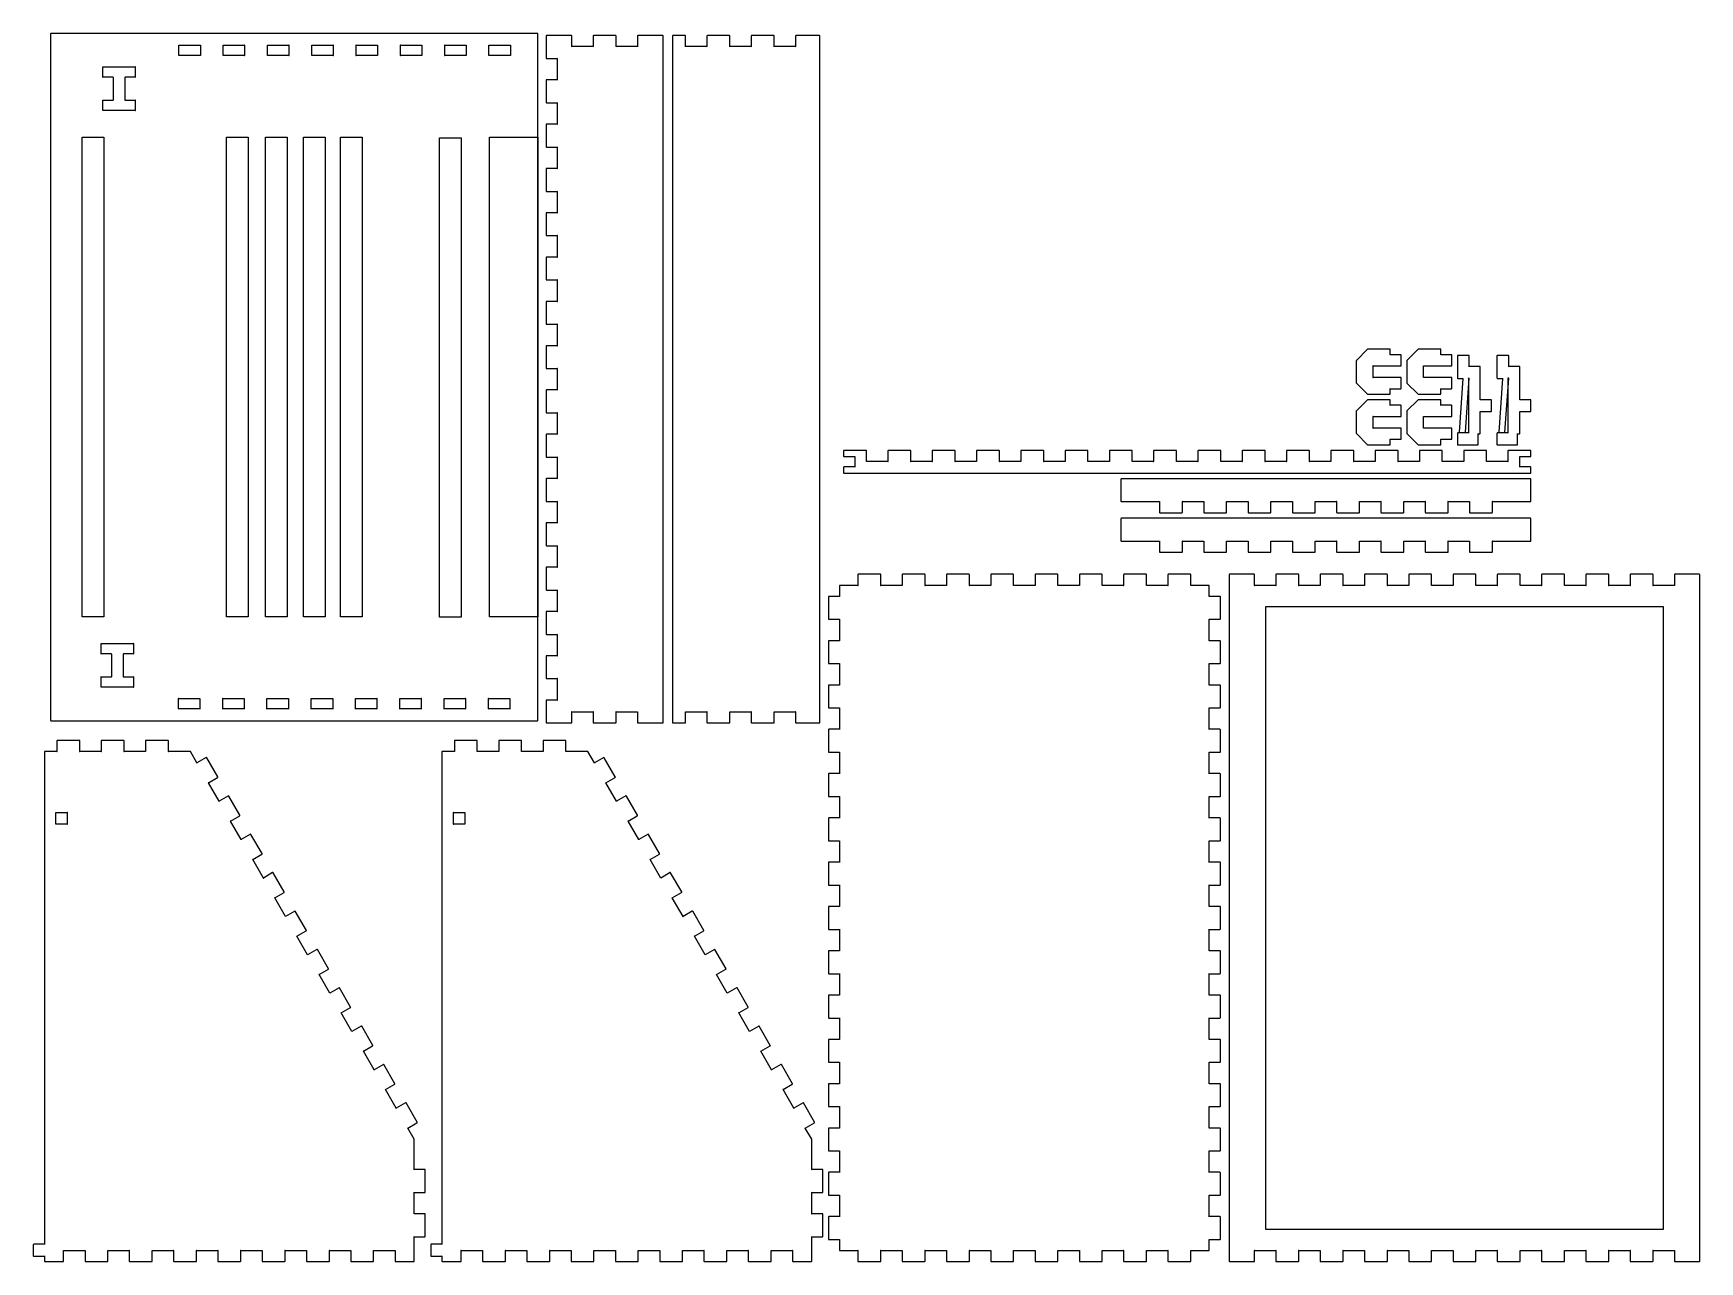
# Model space of a CAD drawing. Extents: x 10 to 462, y 22 to 354.
import ezdxf

# ---------------------------------------------------------------- set-up
doc = ezdxf.new("R2010")
doc.units = 0
doc.layers.get('0').update_dxf_attribs({"linetype": 'CONTINUOUS'})

msp = doc.modelspace()

# ---------------------------------------------------------------- linework, layer by layer
at = {"color": 7}
for p, q in [((14.97959, 354.325304), (14.97959, 351.325304)), ((146.929586, 354.425304), (15.07959, 354.425304)), ((147.029586, 351.325304), (147.029586, 354.325304)), ((149.236266, 353.72058), (149.236266, 350.72058)), ((156.086266, 353.82058), (149.336266, 353.82058)), ((156.186266, 350.82058), (156.186266, 353.72058)), ((161.986266, 353.72058), (161.986266, 350.82058)), ((168.086266, 353.82058), (162.086266, 353.82058)), ((168.186266, 350.82058), (168.186266, 353.72058)), ((173.986266, 353.72058), (173.986266, 350.82058)), ((180.836265, 353.82058), (174.086266, 353.82058)), ((180.936265, 350.72058), (180.936265, 353.72058)), ((183.427135, 353.72058), (183.427135, 350.72058)), ((186.917135, 353.82058), (183.527135, 353.82058)), ((187.017135, 350.82058), (187.017135, 353.72058)), ((192.817135, 353.72058), (192.817135, 350.82058)), ((198.917135, 353.82058), (192.917135, 353.82058)), ((199.017135, 350.82058), (199.017135, 353.72058)), ((204.817135, 353.72058), (204.817135, 350.82058)), ((210.917135, 353.82058), (204.917135, 353.82058)), ((211.017135, 350.82058), (211.017135, 353.72058)), ((216.817135, 353.72058), (216.817135, 350.82058)), ((220.307134, 353.82058), (216.917135, 353.82058)), ((223.307134, 353.82058), (220.307134, 353.82058)), ((223.407134, 350.72058), (223.407134, 353.72058)), ((14.97959, 351.325304), (14.97959, 171.325309)), ((147.029586, 171.325309), (147.029586, 351.325304)), ((149.236266, 350.72058), (149.236266, 347.72058)), ((161.986266, 350.82058), (156.186266, 350.82058)), ((173.986266, 350.82058), (168.186266, 350.82058)), ((180.936265, 170.720586), (180.936265, 350.72058)), ((183.427135, 350.72058), (183.427135, 170.720586)), ((192.817135, 350.82058), (187.017135, 350.82058)), ((204.817135, 350.82058), (199.017135, 350.82058)), ((216.817135, 350.82058), (211.017135, 350.82058)), ((223.407134, 170.720586), (223.407134, 350.72058)), ((149.336266, 347.62058), (152.236266, 347.62058)), ((152.236266, 347.62058), (152.236266, 341.82058)), ((149.236266, 341.72058), (149.236266, 335.720581)), ((152.236266, 341.82058), (149.336266, 341.82058)), ((149.336266, 335.620581), (152.236266, 335.620581)), ((152.236266, 335.620581), (152.236266, 329.820581)), ((149.236266, 329.720581), (149.236266, 323.720581)), ((152.236266, 329.820581), (149.336266, 329.820581)), ((23.55329, 326.272384), (29.447457, 326.272384)), ((23.55329, 196.378217), (23.55329, 326.272384)), ((29.447457, 326.272384), (29.447457, 196.378217)), ((62.597513, 326.272384), (68.49168, 326.272384)), ((62.597513, 196.378217), (62.597513, 326.272384)), ((68.49168, 326.272384), (68.49168, 196.378217)), ((73.175405, 326.272384), (79.069572, 326.272384)), ((73.175405, 196.378217), (73.175405, 326.272384)), ((79.069572, 326.272384), (79.069572, 196.378217)), ((83.482069, 326.272384), (89.376235, 326.272384)), ((83.482069, 196.378217), (83.482069, 326.272384)), ((89.376235, 326.272384), (89.376235, 196.378217)), ((93.5175, 326.272384), (99.411666, 326.272384)), ((93.5175, 196.378217), (93.5175, 326.272384)), ((99.411666, 326.272384), (99.411666, 196.378217)), ((120.349877, 326.139518), (126.244043, 326.139518)), ((120.349877, 196.245351), (120.349877, 326.139518)), ((126.244043, 326.139518), (126.244043, 196.245351)), ((133.905977, 326.272384), (146.987681, 326.272384)), ((133.905977, 196.378217), (133.905977, 326.272384)), ((146.987681, 326.272384), (146.987681, 196.378217)), ((149.336266, 323.620581), (152.236266, 323.620581)), ((152.236266, 323.620581), (152.236266, 317.820581)), ((149.236266, 317.720581), (149.236266, 311.720581)), ((152.236266, 317.820581), (149.336266, 317.820581)), ((149.336266, 311.620581), (152.236266, 311.620581)), ((152.236266, 311.620581), (152.236266, 305.820581)), ((149.236266, 305.720581), (149.236266, 299.720583)), ((152.236266, 305.820581), (149.336266, 305.820581)), ((149.336266, 299.620583), (152.236266, 299.620583)), ((152.236266, 299.620583), (152.236266, 293.820583)), ((149.236266, 293.720583), (149.236266, 287.720583)), ((152.236266, 293.820583), (149.336266, 293.820583)), ((149.336266, 287.620583), (152.236266, 287.620583)), ((152.236266, 287.620583), (152.236266, 281.820583)), ((149.236266, 281.720583), (149.236266, 275.720583)), ((152.236266, 281.820583), (149.336266, 281.820583)), ((149.336266, 275.620583), (152.236266, 275.620583)), ((152.236266, 275.620583), (152.236266, 269.820583)), ((149.236266, 269.720583), (149.236266, 263.720583)), ((152.236266, 269.820583), (149.336266, 269.820583)), ((371.763041, 268.836793), (368.763041, 265.836793)), ((377.834041, 268.866793), (371.834041, 268.866793)), ((377.934041, 267.366793), (377.934041, 268.766793)), ((380.83404, 267.366793), (377.934041, 267.366793)), ((380.93404, 264.416793), (380.93404, 267.266793)), ((385.46304, 268.836793), (382.46304, 265.836793)), ((391.53404, 268.866793), (385.53404, 268.866793)), ((391.63404, 267.366793), (391.63404, 268.766793)), ((394.53404, 267.366793), (391.63404, 267.366793)), ((394.63404, 264.416793), (394.63404, 267.266793)), ((396.13404, 267.066793), (396.13404, 261.066793)), ((399.23404, 267.166793), (396.23404, 267.166793)), ((399.33404, 264.166793), (399.33404, 267.066793)), ((406.83404, 267.066793), (406.83404, 261.066793)), ((409.93404, 267.166793), (406.93404, 267.166793)), ((410.03404, 264.166793), (410.03404, 267.066793)), ((149.336266, 263.620583), (152.236266, 263.620583)), ((152.236266, 263.620583), (152.236266, 257.820584)), ((368.734041, 265.766793), (368.734041, 259.766794)), ((373.284041, 261.216793), (373.284041, 264.316793)), ((373.284041, 264.316793), (380.83404, 264.316793)), ((382.43404, 265.766793), (382.43404, 259.766794)), ((386.98404, 261.216793), (386.98404, 264.316793)), ((386.98404, 264.316793), (394.53404, 264.316793)), ((402.23404, 264.166793), (399.33404, 264.166793)), ((402.33404, 255.166794), (402.33404, 264.066793)), ((412.93404, 264.166793), (410.03404, 264.166793)), ((413.03404, 255.166794), (413.03404, 264.066793)), ((149.236266, 257.720584), (149.236266, 251.720584)), ((152.236266, 257.820584), (149.336266, 257.820584)), ((368.763041, 259.695794), (371.763041, 256.695794)), ((380.83404, 261.216793), (373.284041, 261.216793)), ((377.934041, 256.766794), (377.934041, 258.166794)), ((377.934041, 258.166794), (380.83404, 258.166794)), ((380.93404, 258.266794), (380.93404, 261.116793)), ((380.93404, 258.266794), (380.93404, 258.266794)), ((382.46304, 259.695794), (385.46304, 256.695794)), ((394.53404, 261.216793), (386.98404, 261.216793)), ((391.63404, 256.766794), (391.63404, 258.166794)), ((391.63404, 258.166794), (394.53404, 258.166794)), ((394.63404, 258.266794), (394.63404, 261.116793)), ((394.63404, 258.266794), (394.63404, 258.266794)), ((396.23404, 260.966793), (397.62704, 260.966793)), ((397.62704, 260.966793), (396.60904, 246.408794)), ((398.30804, 246.395794), (399.33404, 261.059793)), ((399.13404, 261.066793), (399.13404, 246.166794)), ((406.93404, 260.966793), (408.32704, 260.966793)), ((408.32704, 260.966793), (407.30904, 246.408794)), ((409.00804, 246.395794), (410.03404, 261.059793)), ((409.83404, 261.066793), (409.83404, 246.166794)), ((371.763041, 255.136794), (368.763041, 252.136794)), ((371.834041, 256.666794), (377.834041, 256.666794)), ((377.834041, 255.166794), (371.834041, 255.166794)), ((377.934041, 253.666794), (377.934041, 255.066794)), ((380.83404, 253.666794), (377.934041, 253.666794)), ((380.93404, 250.716794), (380.93404, 253.566794)), ((385.46304, 255.136794), (382.46304, 252.136794)), ((385.53404, 256.666794), (391.53404, 256.666794)), ((391.53404, 255.166794), (385.53404, 255.166794)), ((391.63404, 253.666794), (391.63404, 255.066794)), ((394.53404, 253.666794), (391.63404, 253.666794)), ((394.63404, 250.716794), (394.63404, 253.566794)), ((405.23404, 255.166794), (402.33404, 255.166794)), ((405.33404, 252.066794), (405.33404, 255.066794)), ((415.93404, 255.166794), (413.03404, 255.166794)), ((416.03404, 252.066794), (416.03404, 255.066794)), ((149.336266, 251.620584), (152.236266, 251.620584)), ((152.236266, 251.620584), (152.236266, 245.820584)), ((368.734041, 252.066794), (368.734041, 246.066794)), ((373.284041, 247.516794), (373.284041, 250.616794)), ((373.284041, 250.616794), (380.83404, 250.616794)), ((382.43404, 252.066794), (382.43404, 246.066794)), ((386.98404, 247.516794), (386.98404, 250.616794)), ((386.98404, 250.616794), (394.53404, 250.616794)), ((402.33404, 246.066794), (402.33404, 251.966794)), ((402.33404, 251.966794), (405.23404, 251.966794)), ((413.03404, 246.066794), (413.03404, 251.966794)), ((413.03404, 251.966794), (415.93404, 251.966794)), ((149.236266, 245.720584), (149.236266, 239.720584)), ((152.236266, 245.820584), (149.336266, 245.820584)), ((368.763041, 245.995794), (371.763041, 242.995794)), ((380.83404, 247.516794), (373.284041, 247.516794)), ((377.934041, 243.066794), (377.934041, 244.466794)), ((377.934041, 244.466794), (380.83404, 244.466794)), ((380.93404, 244.566794), (380.93404, 247.416794)), ((380.93404, 244.566794), (380.93404, 244.566794)), ((382.46304, 245.995794), (385.46304, 242.995794)), ((394.53404, 247.516794), (386.98404, 247.516794)), ((391.63404, 243.066794), (391.63404, 244.466794)), ((391.63404, 244.466794), (394.53404, 244.466794)), ((394.63404, 244.566794), (394.63404, 247.416794)), ((394.63404, 244.566794), (394.63404, 244.566794)), ((396.13404, 246.066794), (396.13404, 243.066794)), ((399.13404, 246.166794), (396.23404, 246.166794)), ((396.70904, 246.302794), (398.20904, 246.302794)), ((401.73404, 243.066794), (401.73404, 245.966794)), ((401.73404, 245.966794), (402.23404, 245.966794)), ((406.83404, 246.066794), (406.83404, 243.066794)), ((409.83404, 246.166794), (406.93404, 246.166794)), ((407.40904, 246.302794), (408.90904, 246.302794)), ((412.43404, 243.066794), (412.43404, 245.966794)), ((412.43404, 245.966794), (412.93404, 245.966794)), ((149.336266, 239.620584), (152.236266, 239.620584)), ((152.236266, 239.620584), (152.236266, 233.820584)), ((229.834048, 241.366794), (229.834048, 239.866794)), ((232.934048, 241.466794), (229.934048, 241.466794)), ((229.934048, 239.766794), (232.834048, 239.766794)), ((232.834048, 239.766794), (232.834048, 236.966794)), ((235.934048, 241.466794), (232.934048, 241.466794)), ((236.034048, 238.466794), (236.034048, 241.366794)), ((241.834048, 241.366794), (241.834048, 238.466794)), ((247.934048, 241.466794), (241.934048, 241.466794)), ((248.034048, 238.466794), (248.034048, 241.366794)), ((253.834048, 241.366794), (253.834048, 238.466794)), ((259.934048, 241.466794), (253.934048, 241.466794)), ((260.034048, 238.466794), (260.034048, 241.366794)), ((265.834047, 241.366794), (265.834047, 238.466794)), ((271.934047, 241.466794), (265.934047, 241.466794)), ((272.034047, 238.466794), (272.034047, 241.366794)), ((277.834047, 241.366794), (277.834047, 238.466794)), ((283.934047, 241.466794), (277.934047, 241.466794)), ((284.034047, 238.466794), (284.034047, 241.366794)), ((289.834045, 241.366794), (289.834045, 238.466794)), ((295.934045, 241.466794), (289.934045, 241.466794)), ((296.034045, 238.466794), (296.034045, 241.366794)), ((301.834044, 241.366794), (301.834044, 238.466794)), ((307.934044, 241.466794), (301.934044, 241.466794)), ((308.034044, 238.466794), (308.034044, 241.366794)), ((313.834044, 241.366794), (313.834044, 238.466794)), ((319.934044, 241.466794), (313.934044, 241.466794)), ((320.034044, 238.466794), (320.034044, 241.366794)), ((325.834044, 241.366794), (325.834044, 238.466794)), ((331.934044, 241.466794), (325.934044, 241.466794)), ((332.034044, 238.466794), (332.034044, 241.366794)), ((337.834044, 241.366794), (337.834044, 238.466794)), ((343.934043, 241.466794), (337.934044, 241.466794)), ((344.034043, 238.466794), (344.034043, 241.366794)), ((349.834043, 241.366794), (349.834043, 238.466794)), ((355.934041, 241.466794), (349.934043, 241.466794)), ((356.034041, 238.466794), (356.034041, 241.366794)), ((361.834041, 241.366794), (361.834041, 238.466794)), ((367.934041, 241.466794), (361.934041, 241.466794)), ((368.034041, 238.466794), (368.034041, 241.366794)), ((371.834041, 242.966794), (377.834041, 242.966794)), ((373.834041, 241.366794), (373.834041, 238.466794)), ((379.934041, 241.466794), (373.934041, 241.466794)), ((380.034041, 238.466794), (380.034041, 241.366794)), ((385.53404, 242.966794), (391.53404, 242.966794)), ((385.83404, 241.366794), (385.83404, 238.466794)), ((391.93404, 241.466794), (385.93404, 241.466794)), ((392.03404, 238.466794), (392.03404, 241.366794)), ((396.23404, 242.966794), (401.63404, 242.966794)), ((397.83404, 241.366794), (397.83404, 238.466794)), ((403.93404, 241.466794), (397.93404, 241.466794)), ((401.73404, 243.066794), (401.73404, 243.066794)), ((404.03404, 238.466794), (404.03404, 241.366794)), ((406.93404, 242.966794), (412.33404, 242.966794)), ((409.83404, 241.366794), (409.83404, 238.466794)), ((412.93404, 241.466794), (409.93404, 241.466794)), ((412.43404, 243.066794), (412.43404, 243.066794)), ((415.93404, 241.466794), (412.93404, 241.466794)), ((413.03404, 236.966794), (413.03404, 239.766794)), ((413.03404, 239.766794), (415.93404, 239.766794)), ((416.03404, 239.866794), (416.03404, 241.366794)), ((229.834048, 236.866794), (229.834048, 235.366794)), ((232.834048, 236.966794), (229.934048, 236.966794)), ((229.934048, 235.266794), (232.934048, 235.266794)), ((232.934048, 235.266794), (412.93404, 235.266794)), ((241.834048, 238.466794), (236.034048, 238.466794)), ((253.834048, 238.466794), (248.034048, 238.466794)), ((265.834047, 238.466794), (260.034048, 238.466794)), ((277.834047, 238.466794), (272.034047, 238.466794)), ((289.834045, 238.466794), (284.034047, 238.466794)), ((301.834044, 238.466794), (296.034045, 238.466794)), ((313.834044, 238.466794), (308.034044, 238.466794)), ((325.834044, 238.466794), (320.034044, 238.466794)), ((337.834044, 238.466794), (332.034044, 238.466794)), ((349.834043, 238.466794), (344.034043, 238.466794)), ((361.834041, 238.466794), (356.034041, 238.466794)), ((373.834041, 238.466794), (368.034041, 238.466794)), ((385.83404, 238.466794), (380.034041, 238.466794)), ((397.83404, 238.466794), (392.03404, 238.466794)), ((409.83404, 238.466794), (404.03404, 238.466794)), ((412.93404, 235.266794), (415.93404, 235.266794)), ((415.93404, 236.966794), (413.03404, 236.966794)), ((416.03404, 235.366794), (416.03404, 236.866794)), ((149.236266, 233.720584), (149.236266, 227.720584)), ((152.236266, 233.820584), (149.336266, 233.820584)), ((304.984044, 233.666794), (304.984044, 227.666794)), ((308.084044, 233.766794), (305.084044, 233.766794)), ((412.93404, 233.766794), (308.084044, 233.766794)), ((415.93404, 233.766794), (412.93404, 233.766794)), ((416.03404, 227.666794), (416.03404, 233.666794)), ((149.336266, 227.620584), (152.236266, 227.620584)), ((152.236266, 227.620584), (152.236266, 221.820584)), ((305.084044, 227.566794), (308.084044, 227.566794)), ((308.084044, 227.566794), (315.409044, 227.566794)), ((315.409044, 227.566794), (315.409044, 224.666794)), ((321.609044, 224.666794), (321.609044, 227.566794)), ((321.609044, 227.566794), (327.409044, 227.566794)), ((327.409044, 227.566794), (327.409044, 224.666794)), ((333.609044, 224.666794), (333.609044, 227.566794)), ((333.609044, 227.566794), (339.409044, 227.566794)), ((339.409044, 227.566794), (339.409044, 224.666794)), ((345.609043, 224.666794), (345.609043, 227.566794)), ((345.609043, 227.566794), (351.409043, 227.566794)), ((351.409043, 227.566794), (351.409043, 224.666794)), ((357.609041, 224.666794), (357.609041, 227.566794)), ((357.609041, 227.566794), (363.409041, 227.566794)), ((363.409041, 227.566794), (363.409041, 224.666794)), ((369.609041, 224.666794), (369.609041, 227.566794)), ((369.609041, 227.566794), (375.409041, 227.566794)), ((375.409041, 227.566794), (375.409041, 224.666794)), ((381.60904, 224.666794), (381.60904, 227.566794)), ((381.60904, 227.566794), (387.40904, 227.566794)), ((387.40904, 227.566794), (387.40904, 224.666794)), ((393.60904, 224.666794), (393.60904, 227.566794)), ((393.60904, 227.566794), (399.40904, 227.566794)), ((399.40904, 227.566794), (399.40904, 224.666794)), ((405.60904, 224.666794), (405.60904, 227.566794)), ((405.60904, 227.566794), (412.93404, 227.566794)), ((412.93404, 227.566794), (415.93404, 227.566794)), ((149.236266, 221.720584), (149.236266, 215.720585)), ((152.236266, 221.820584), (149.336266, 221.820584)), ((304.984044, 222.966794), (304.984044, 216.966795)), ((308.084044, 223.066794), (305.084044, 223.066794)), ((412.93404, 223.066794), (308.084044, 223.066794)), ((315.509044, 224.566794), (321.509044, 224.566794)), ((327.509044, 224.566794), (333.509044, 224.566794)), ((339.509044, 224.566794), (345.509043, 224.566794)), ((351.509043, 224.566794), (357.509041, 224.566794)), ((363.509041, 224.566794), (369.509041, 224.566794)), ((375.509041, 224.566794), (381.50904, 224.566794)), ((387.50904, 224.566794), (393.50904, 224.566794)), ((399.50904, 224.566794), (405.50904, 224.566794)), ((415.93404, 223.066794), (412.93404, 223.066794)), ((416.03404, 216.966795), (416.03404, 222.966794)), ((305.084044, 216.866795), (308.084044, 216.866795)), ((308.084044, 216.866795), (315.409044, 216.866795)), ((315.409044, 216.866795), (315.409044, 213.966795)), ((321.609044, 213.966795), (321.609044, 216.866795)), ((321.609044, 216.866795), (327.409044, 216.866795)), ((327.409044, 216.866795), (327.409044, 213.966795)), ((333.609044, 213.966795), (333.609044, 216.866795)), ((333.609044, 216.866795), (339.409044, 216.866795)), ((339.409044, 216.866795), (339.409044, 213.966795)), ((345.609043, 213.966795), (345.609043, 216.866795)), ((345.609043, 216.866795), (351.409043, 216.866795)), ((351.409043, 216.866795), (351.409043, 213.966795)), ((357.609041, 213.966795), (357.609041, 216.866795)), ((357.609041, 216.866795), (363.409041, 216.866795)), ((363.409041, 216.866795), (363.409041, 213.966795)), ((369.609041, 213.966795), (369.609041, 216.866795)), ((369.609041, 216.866795), (375.409041, 216.866795)), ((375.409041, 216.866795), (375.409041, 213.966795)), ((381.60904, 213.966795), (381.60904, 216.866795)), ((381.60904, 216.866795), (387.40904, 216.866795)), ((387.40904, 216.866795), (387.40904, 213.966795)), ((393.60904, 213.966795), (393.60904, 216.866795)), ((393.60904, 216.866795), (399.40904, 216.866795)), ((399.40904, 216.866795), (399.40904, 213.966795)), ((405.60904, 213.966795), (405.60904, 216.866795)), ((405.60904, 216.866795), (412.93404, 216.866795)), ((412.93404, 216.866795), (415.93404, 216.866795)), ((149.336266, 215.620585), (152.236266, 215.620585)), ((152.236266, 215.620585), (152.236266, 209.820585)), ((315.509044, 213.866795), (321.509044, 213.866795)), ((327.509044, 213.866795), (333.509044, 213.866795)), ((339.509044, 213.866795), (345.509043, 213.866795)), ((351.509043, 213.866795), (357.509041, 213.866795)), ((363.509041, 213.866795), (369.509041, 213.866795)), ((375.509041, 213.866795), (381.50904, 213.866795)), ((387.50904, 213.866795), (393.50904, 213.866795)), ((399.50904, 213.866795), (405.50904, 213.866795)), ((149.236266, 209.720585), (149.236266, 203.720585)), ((152.236266, 209.820585), (149.336266, 209.820585)), ((233.699994, 207.799985), (233.699994, 204.899985)), ((239.799994, 207.899985), (233.799994, 207.899985)), ((239.899994, 204.899985), (239.899994, 207.799985)), ((245.699994, 207.799985), (245.699994, 204.899985)), ((251.799994, 207.899985), (245.799994, 207.899985)), ((251.899994, 204.899985), (251.899994, 207.799985)), ((257.699994, 207.799985), (257.699994, 204.899985)), ((263.799993, 207.899985), (257.799994, 207.899985)), ((263.899993, 204.899985), (263.899993, 207.799985)), ((269.699993, 207.799985), (269.699993, 204.899985)), ((275.799993, 207.899985), (269.799993, 207.899985)), ((275.899993, 204.899985), (275.899993, 207.799985)), ((281.699993, 207.799985), (281.699993, 204.899985)), ((287.799993, 207.899985), (281.799993, 207.899985)), ((287.899993, 204.899985), (287.899993, 207.799985)), ((293.699993, 207.799985), (293.699993, 204.899985)), ((299.799993, 207.899985), (293.799993, 207.899985)), ((299.899993, 204.899985), (299.899993, 207.799985)), ((305.699992, 207.799985), (305.699992, 204.899985)), ((311.799992, 207.899985), (305.799992, 207.899985)), ((311.899992, 204.899985), (311.899992, 207.799985)), ((317.699992, 207.799985), (317.699992, 204.899985)), ((323.799992, 207.899985), (317.799992, 207.899985)), ((323.899992, 204.899985), (323.899992, 207.799985)), ((149.336266, 203.620585), (152.236266, 203.620585)), ((152.236266, 203.620585), (152.236266, 197.820585)), ((228.699994, 204.799985), (228.699994, 201.899985)), ((233.699994, 204.899985), (228.799994, 204.899985)), ((245.699994, 204.899985), (239.899994, 204.899985)), ((257.699994, 204.899985), (251.899994, 204.899985)), ((269.699993, 204.899985), (263.899993, 204.899985)), ((281.699993, 204.899985), (275.899993, 204.899985)), ((293.699993, 204.899985), (287.899993, 204.899985)), ((305.699992, 204.899985), (299.899993, 204.899985)), ((317.699992, 204.899985), (311.899992, 204.899985)), ((328.799992, 204.899985), (323.899992, 204.899985)), ((328.899992, 201.899985), (328.899992, 204.799985)), ((225.699994, 201.799985), (225.699994, 195.799985)), ((228.699994, 201.899985), (225.799994, 201.899985)), ((331.799992, 201.899985), (328.899992, 201.899985)), ((331.899992, 195.799985), (331.899992, 201.799985)), ((29.447457, 196.378217), (23.55329, 196.378217)), ((68.49168, 196.378217), (62.597513, 196.378217)), ((79.069572, 196.378217), (73.175405, 196.378217)), ((89.376235, 196.378217), (83.482069, 196.378217)), ((99.411666, 196.378217), (93.5175, 196.378217)), ((126.244043, 196.245351), (120.349877, 196.245351)), ((146.987681, 196.378217), (133.905977, 196.378217)), ((149.236266, 197.720585), (149.236266, 191.720585)), ((152.236266, 197.820585), (149.336266, 197.820585)), ((225.799994, 195.699985), (228.699994, 195.699985)), ((228.699994, 195.699985), (228.699994, 189.899985)), ((328.899992, 189.899985), (328.899992, 195.699985)), ((328.899992, 195.699985), (331.799992, 195.699985)), ((149.336266, 191.620585), (152.236266, 191.620585)), ((152.236266, 191.620585), (152.236266, 185.820585)), ((225.699994, 189.799985), (225.699994, 183.799985)), ((228.699994, 189.899985), (225.799994, 189.899985)), ((331.799992, 189.899985), (328.899992, 189.899985)), ((331.899992, 183.799985), (331.899992, 189.799985)), ((149.236266, 185.720585), (149.236266, 179.720586)), ((152.236266, 185.820585), (149.336266, 185.820585)), ((225.799994, 183.699985), (228.699994, 183.699985)), ((228.699994, 183.699985), (228.699994, 177.899986)), ((328.899992, 177.899986), (328.899992, 183.699985)), ((328.899992, 183.699985), (331.799992, 183.699985)), ((149.336266, 179.620586), (152.236266, 179.620586)), ((152.236266, 179.620586), (152.236266, 173.820586)), ((225.699994, 177.799986), (225.699994, 171.799986)), ((228.699994, 177.899986), (225.799994, 177.899986)), ((331.799992, 177.899986), (328.899992, 177.899986)), ((331.899992, 171.799986), (331.899992, 177.799986)), ((149.236266, 173.720586), (149.236266, 170.720586)), ((152.236266, 173.820586), (149.336266, 173.820586)), ((225.799994, 171.699986), (228.699994, 171.699986)), ((228.699994, 171.699986), (228.699994, 165.899986)), ((328.899992, 165.899986), (328.899992, 171.699986)), ((328.899992, 171.699986), (331.799992, 171.699986)), ((14.97959, 171.325309), (14.97959, 168.325309)), ((15.07959, 168.225309), (146.929586, 168.225309)), ((147.029586, 168.325309), (147.029586, 171.325309)), ((149.236266, 170.720586), (149.236266, 167.720586)), ((149.336266, 167.620586), (156.086266, 167.620586)), ((156.186266, 167.720586), (156.186266, 170.620586)), ((156.186266, 170.620586), (161.986266, 170.620586)), ((161.986266, 170.620586), (161.986266, 167.720586)), ((162.086266, 167.620586), (168.086266, 167.620586)), ((168.186266, 167.720586), (168.186266, 170.620586)), ((168.186266, 170.620586), (173.986266, 170.620586)), ((173.986266, 170.620586), (173.986266, 167.720586)), ((174.086266, 167.620586), (180.836265, 167.620586)), ((180.936265, 167.720586), (180.936265, 170.720586)), ((183.427135, 170.720586), (183.427135, 167.720586)), ((183.527135, 167.620586), (186.917135, 167.620586)), ((187.017135, 167.720586), (187.017135, 170.620586)), ((187.017135, 170.620586), (192.817135, 170.620586)), ((192.817135, 170.620586), (192.817135, 167.720586)), ((192.917135, 167.620586), (198.917135, 167.620586)), ((199.017135, 167.720586), (199.017135, 170.620586)), ((199.017135, 170.620586), (204.817135, 170.620586)), ((204.817135, 170.620586), (204.817135, 167.720586)), ((204.917135, 167.620586), (210.917135, 167.620586)), ((211.017135, 167.720586), (211.017135, 170.620586)), ((211.017135, 170.620586), (216.817135, 170.620586)), ((216.817135, 170.620586), (216.817135, 167.720586)), ((216.917135, 167.620586), (220.307134, 167.620586)), ((220.307134, 167.620586), (223.307134, 167.620586)), ((223.407134, 167.720586), (223.407134, 170.720586)), ((16.69, 162.799986), (16.69, 159.899986)), ((22.789999, 162.899986), (16.79, 162.899986)), ((22.889999, 159.899986), (22.889999, 162.799986)), ((28.689999, 162.799986), (28.689999, 159.899986)), ((34.789999, 162.899986), (28.789999, 162.899986)), ((34.889999, 159.899986), (34.889999, 162.799986)), ((40.689999, 162.799986), (40.689999, 159.899986)), ((46.789999, 162.899986), (40.789999, 162.899986)), ((46.889999, 159.899986), (46.889999, 162.799986)), ((124.389997, 162.799986), (124.389997, 159.899986)), ((130.489997, 162.899986), (124.489997, 162.899986)), ((130.589997, 159.899986), (130.589997, 162.799986)), ((136.389997, 162.799986), (136.389997, 159.899986)), ((142.489996, 162.899986), (136.489997, 162.899986)), ((142.589996, 159.899986), (142.589996, 162.799986)), ((148.389996, 162.799986), (148.389996, 159.899986)), ((154.489996, 162.899986), (148.489996, 162.899986)), ((154.589996, 159.899986), (154.589996, 162.799986)), ((225.699994, 165.799986), (225.699994, 159.799986)), ((228.699994, 165.899986), (225.799994, 165.899986)), ((331.799992, 165.899986), (328.899992, 165.899986)), ((331.899992, 159.799986), (331.899992, 165.799986)), ((13.3, 159.799986), (13.3, 27.799989)), ((16.69, 159.899986), (13.4, 159.899986)), ((28.689999, 159.899986), (22.889999, 159.899986)), ((40.689999, 159.899986), (34.889999, 159.899986)), ((50.179999, 159.899986), (46.889999, 159.899986)), ((52.777999, 159.899986), (50.179999, 159.899986)), ((54.625999, 156.799986), (52.864999, 159.849986)), ((57.136999, 158.249986), (54.625999, 156.799986)), ((60.273998, 153.016986), (57.273999, 158.212986)), ((120.999997, 159.799986), (120.999997, 27.799989)), ((124.389997, 159.899986), (121.099997, 159.899986)), ((136.389997, 159.899986), (130.589997, 159.899986)), ((148.389996, 159.899986), (142.589996, 159.899986)), ((157.879996, 159.899986), (154.589996, 159.899986)), ((160.477996, 159.899986), (157.879996, 159.899986)), ((162.325996, 156.799986), (160.564996, 159.849986)), ((164.836996, 158.249986), (162.325996, 156.799986)), ((167.973996, 153.016986), (164.973996, 158.212986)), ((225.799994, 159.699986), (228.699994, 159.699986)), ((228.699994, 159.699986), (228.699994, 153.899986)), ((328.899992, 153.899986), (328.899992, 159.699986)), ((328.899992, 159.699986), (331.799992, 159.699986)), ((225.699994, 153.799986), (225.699994, 147.799986)), ((228.699994, 153.899986), (225.799994, 153.899986)), ((331.799992, 153.899986), (328.899992, 153.899986)), ((331.899992, 147.799986), (331.899992, 153.799986)), ((57.725999, 151.430986), (60.236998, 152.880986)), ((60.625998, 146.407986), (57.725999, 151.430986)), ((165.425996, 151.430986), (167.936996, 152.880986)), ((168.325996, 146.407986), (165.425996, 151.430986)), ((63.136998, 147.857986), (60.625998, 146.407986)), ((66.273998, 142.624986), (63.273998, 147.820986)), ((170.836996, 147.857986), (168.325996, 146.407986)), ((173.973996, 142.624986), (170.973996, 147.820986)), ((225.799994, 147.699986), (228.699994, 147.699986)), ((228.699994, 147.699986), (228.699994, 141.899986)), ((328.899992, 141.899986), (328.899992, 147.699986)), ((328.899992, 147.699986), (331.799992, 147.699986)), ((63.725998, 141.037986), (66.236998, 142.487986)), ((66.625998, 136.014987), (63.725998, 141.037986)), ((171.425996, 141.037986), (173.936996, 142.487986)), ((174.325996, 136.014987), (171.425996, 141.037986)), ((225.699994, 141.799986), (225.699994, 135.799987)), ((228.699994, 141.899986), (225.799994, 141.899986)), ((331.799992, 141.899986), (328.899992, 141.899986)), ((331.899992, 135.799987), (331.899992, 141.799986)), ((69.136998, 137.464987), (66.625998, 136.014987)), ((72.273998, 132.232987), (69.273998, 137.428987)), ((176.836996, 137.464987), (174.325996, 136.014987)), ((179.973996, 132.232987), (176.973996, 137.428987)), ((225.799994, 135.699987), (228.699994, 135.699987)), ((228.699994, 135.699987), (228.699994, 129.899987)), ((328.899992, 129.899987), (328.899992, 135.699987)), ((328.899992, 135.699987), (331.799992, 135.699987)), ((69.725998, 130.645987), (72.236998, 132.095987)), ((177.425996, 130.645987), (179.936996, 132.095987)), ((72.625998, 125.622987), (69.725998, 130.645987)), ((75.136998, 127.072987), (72.625998, 125.622987)), ((78.273998, 121.839987), (75.273998, 127.036987)), ((180.325995, 125.622987), (177.425996, 130.645987)), ((182.836995, 127.072987), (180.325995, 125.622987)), ((185.973995, 121.839987), (182.973995, 127.036987)), ((225.699994, 129.799987), (225.699994, 123.799987)), ((228.699994, 129.899987), (225.799994, 129.899987)), ((331.799992, 129.899987), (328.899992, 129.899987)), ((331.899992, 123.799987), (331.899992, 129.799987)), ((225.799994, 123.699987), (228.699994, 123.699987)), ((228.699994, 123.699987), (228.699994, 117.899987)), ((328.899992, 117.899987), (328.899992, 123.699987)), ((328.899992, 123.699987), (331.799992, 123.699987)), ((75.725998, 120.253987), (78.236998, 121.703987)), ((78.625998, 115.230987), (75.725998, 120.253987)), ((183.425995, 120.253987), (185.936995, 121.703987)), ((186.325995, 115.230987), (183.425995, 120.253987)), ((225.699994, 117.799987), (225.699994, 111.799987)), ((228.699994, 117.899987), (225.799994, 117.899987)), ((331.799992, 117.899987), (328.899992, 117.899987)), ((331.899992, 111.799987), (331.899992, 117.799987)), ((81.136998, 116.680987), (78.625998, 115.230987)), ((84.273998, 111.447987), (81.273998, 116.643987)), ((188.836995, 116.680987), (186.325995, 115.230987)), ((191.973995, 111.447987), (188.973995, 116.643987)), ((81.725998, 109.860987), (84.236998, 111.310987)), ((84.625998, 104.838987), (81.725998, 109.860987)), ((189.425995, 109.860987), (191.936995, 111.310987)), ((192.325995, 104.838987), (189.425995, 109.860987)), ((225.799994, 111.699987), (228.699994, 111.699987)), ((228.699994, 111.699987), (228.699994, 105.899987)), ((328.899992, 105.899987), (328.899992, 111.699987)), ((328.899992, 111.699987), (331.799992, 111.699987)), ((87.136998, 106.288987), (84.625998, 104.838987)), ((90.273998, 101.055987), (87.273998, 106.251987)), ((194.836995, 106.288987), (192.325995, 104.838987)), ((197.973995, 101.055987), (194.973995, 106.251987)), ((225.699994, 105.799987), (225.699994, 99.799988)), ((228.699994, 105.899987), (225.799994, 105.899987)), ((331.799992, 105.899987), (328.899992, 105.899987)), ((331.899992, 99.799988), (331.899992, 105.799987)), ((87.725998, 99.468988), (90.236998, 100.918987)), ((90.625998, 94.445988), (87.725998, 99.468988)), ((195.425995, 99.468988), (197.936995, 100.918987)), ((198.325995, 94.445988), (195.425995, 99.468988)), ((225.799994, 99.699988), (228.699994, 99.699988)), ((228.699994, 99.699988), (228.699994, 93.899988)), ((328.899992, 93.899988), (328.899992, 99.699988)), ((328.899992, 99.699988), (331.799992, 99.699988)), ((93.136998, 95.895988), (90.625998, 94.445988)), ((96.273998, 90.662988), (93.273998, 95.859988)), ((200.836995, 95.895988), (198.325995, 94.445988)), ((203.973995, 90.662988), (200.973995, 95.859988)), ((93.725998, 89.076988), (96.236998, 90.526988)), ((201.425995, 89.076988), (203.936995, 90.526988)), ((225.699994, 93.799988), (225.699994, 87.799988)), ((228.699994, 93.899988), (225.799994, 93.899988)), ((331.799992, 93.899988), (328.899992, 93.899988)), ((331.899992, 87.799988), (331.899992, 93.799988)), ((96.625998, 84.053988), (93.725998, 89.076988)), ((204.325995, 84.053988), (201.425995, 89.076988)), ((225.799994, 87.699988), (228.699994, 87.699988)), ((228.699994, 87.699988), (228.699994, 81.899988)), ((328.899992, 81.899988), (328.899992, 87.699988)), ((328.899992, 87.699988), (331.799992, 87.699988)), ((99.136998, 85.503988), (96.625998, 84.053988)), ((102.273997, 80.270988), (99.273998, 85.466988)), ((206.836995, 85.503988), (204.325995, 84.053988)), ((209.973995, 80.270988), (206.973995, 85.466988)), ((225.699994, 81.799988), (225.699994, 75.799988)), ((228.699994, 81.899988), (225.799994, 81.899988)), ((331.799992, 81.899988), (328.899992, 81.899988)), ((331.899992, 75.799988), (331.899992, 81.799988)), ((99.725998, 78.684988), (102.236997, 80.134988)), ((102.625997, 73.661988), (99.725998, 78.684988)), ((207.425995, 78.684988), (209.936995, 80.134988)), ((210.325995, 73.661988), (207.425995, 78.684988)), ((105.136997, 75.111988), (102.625997, 73.661988)), ((108.273997, 69.878988), (105.273997, 75.074988)), ((212.836995, 75.111988), (210.325995, 73.661988)), ((215.973995, 69.878988), (212.973995, 75.074988)), ((225.799994, 75.699988), (228.699994, 75.699988)), ((228.699994, 75.699988), (228.699994, 69.899988)), ((328.899992, 69.899988), (328.899992, 75.699988)), ((328.899992, 75.699988), (331.799992, 75.699988)), ((105.725997, 68.291988), (108.236997, 69.741988)), ((108.625997, 63.268988), (105.725997, 68.291988)), ((213.425995, 68.291988), (215.936995, 69.741988)), ((216.325995, 63.268988), (213.425995, 68.291988)), ((225.699994, 69.799988), (225.699994, 63.799988)), ((228.699994, 69.899988), (225.799994, 69.899988)), ((331.799992, 69.899988), (328.899992, 69.899988)), ((331.899992, 63.799988), (331.899992, 69.799988)), ((111.136997, 64.718988), (108.625997, 63.268988)), ((114.273997, 59.486989), (111.273997, 64.682988)), ((218.836995, 64.718988), (216.325995, 63.268988)), ((221.973994, 59.486989), (218.973995, 64.682988)), ((225.799994, 63.699988), (228.699994, 63.699988)), ((228.699994, 63.699988), (228.699994, 57.899989)), ((328.899992, 57.899989), (328.899992, 63.699988)), ((328.899992, 63.699988), (331.799992, 63.699988)), ((111.725997, 57.899989), (114.236997, 59.349989)), ((219.425995, 57.899989), (221.936994, 59.349989)), ((113.486997, 54.849989), (111.725997, 57.899989)), ((113.499997, 53.299989), (113.499997, 54.799989)), ((221.186994, 54.849989), (219.425995, 57.899989)), ((221.199994, 53.299989), (221.199994, 54.799989)), ((225.699994, 57.799989), (225.699994, 51.799989)), ((228.699994, 57.899989), (225.799994, 57.899989)), ((331.799992, 57.899989), (328.899992, 57.899989)), ((331.899992, 51.799989), (331.899992, 57.799989)), ((113.499997, 46.649989), (113.499997, 53.299989)), ((221.199994, 46.649989), (221.199994, 53.299989)), ((225.799994, 51.699989), (228.699994, 51.699989)), ((228.699994, 51.699989), (228.699994, 45.899989)), ((328.899992, 45.899989), (328.899992, 51.699989)), ((328.899992, 51.699989), (331.799992, 51.699989)), ((116.399997, 46.649989), (113.499997, 46.649989)), ((116.499997, 40.549989), (116.499997, 46.549989)), ((224.099994, 46.649989), (221.199994, 46.649989)), ((224.199994, 40.549989), (224.199994, 46.549989)), ((225.699994, 45.799989), (225.699994, 39.799989)), ((228.699994, 45.899989), (225.799994, 45.899989)), ((331.799992, 45.899989), (328.899992, 45.899989)), ((331.899992, 39.799989), (331.899992, 45.799989)), ((113.499997, 34.649989), (113.499997, 40.449989)), ((113.499997, 40.449989), (116.399997, 40.449989)), ((221.199994, 34.649989), (221.199994, 40.449989)), ((221.199994, 40.449989), (224.099994, 40.449989)), ((225.799994, 39.699989), (228.699994, 39.699989)), ((228.699994, 39.699989), (228.699994, 33.899989)), ((328.899992, 33.899989), (328.899992, 39.699989)), ((328.899992, 39.699989), (331.799992, 39.699989)), ((116.399997, 34.649989), (113.499997, 34.649989)), ((116.499997, 28.549989), (116.499997, 34.549989)), ((224.099994, 34.649989), (221.199994, 34.649989)), ((224.199994, 28.549989), (224.199994, 34.549989)), ((225.699994, 33.799989), (225.699994, 27.799989)), ((228.699994, 33.899989), (225.799994, 33.899989)), ((331.799992, 33.899989), (328.899992, 33.899989)), ((331.899992, 27.799989), (331.899992, 33.799989)), ((13.3, 27.799989), (13.3, 26.399989)), ((113.499997, 21.799989), (113.499997, 28.449989)), ((113.499997, 28.449989), (116.399997, 28.449989)), ((120.999997, 27.799989), (120.999997, 26.399989)), ((221.199994, 21.799989), (221.199994, 28.449989)), ((221.199994, 28.449989), (224.099994, 28.449989)), ((225.799994, 27.699989), (228.699994, 27.699989)), ((228.699994, 27.699989), (228.699994, 24.799989)), ((328.899992, 24.799989), (328.899992, 27.699989)), ((328.899992, 27.699989), (331.799992, 27.699989)), ((10.3, 26.299989), (10.3, 23.299989)), ((13.3, 26.399989), (10.4, 26.399989)), ((10.4, 23.199989), (13.3, 23.199989)), ((13.3, 23.199989), (13.3, 21.799989)), ((18.5, 21.799989), (18.5, 24.699989)), ((18.5, 24.699989), (24.299999, 24.699989)), ((24.299999, 24.699989), (24.299999, 21.799989)), ((30.499999, 21.799989), (30.499999, 24.699989)), ((30.499999, 24.699989), (36.299999, 24.699989)), ((36.299999, 24.699989), (36.299999, 21.799989)), ((42.499999, 21.799989), (42.499999, 24.699989)), ((42.499999, 24.699989), (48.299999, 24.699989)), ((48.299999, 24.699989), (48.299999, 21.799989)), ((54.499999, 21.799989), (54.499999, 24.699989)), ((54.499999, 24.699989), (60.299998, 24.699989)), ((60.299998, 24.699989), (60.299998, 21.799989)), ((66.499998, 21.799989), (66.499998, 24.699989)), ((66.499998, 24.699989), (72.299998, 24.699989)), ((72.299998, 24.699989), (72.299998, 21.799989)), ((78.499998, 21.799989), (78.499998, 24.699989)), ((78.499998, 24.699989), (84.299998, 24.699989)), ((84.299998, 24.699989), (84.299998, 21.799989)), ((90.499998, 21.799989), (90.499998, 24.699989)), ((90.499998, 24.699989), (96.299998, 24.699989)), ((96.299998, 24.699989), (96.299998, 21.799989)), ((102.499997, 21.799989), (102.499997, 24.699989)), ((102.499997, 24.699989), (108.299997, 24.699989)), ((108.299997, 24.699989), (108.299997, 21.799989)), ((117.999997, 26.299989), (117.999997, 23.299989)), ((120.999997, 26.399989), (118.099997, 26.399989)), ((118.099997, 23.199989), (120.999997, 23.199989)), ((120.999997, 23.199989), (120.999997, 21.799989)), ((126.199997, 21.799989), (126.199997, 24.699989)), ((126.199997, 24.699989), (131.999997, 24.699989)), ((131.999997, 24.699989), (131.999997, 21.799989)), ((138.199997, 21.799989), (138.199997, 24.699989)), ((138.199997, 24.699989), (143.999996, 24.699989)), ((143.999996, 24.699989), (143.999996, 21.799989)), ((150.199996, 21.799989), (150.199996, 24.699989)), ((150.199996, 24.699989), (155.999996, 24.699989)), ((155.999996, 24.699989), (155.999996, 21.799989)), ((162.199996, 21.799989), (162.199996, 24.699989)), ((162.199996, 24.699989), (167.999996, 24.699989)), ((167.999996, 24.699989), (167.999996, 21.799989)), ((174.199996, 21.799989), (174.199996, 24.699989)), ((174.199996, 24.699989), (179.999996, 24.699989)), ((179.999996, 24.699989), (179.999996, 21.799989)), ((186.199995, 21.799989), (186.199995, 24.699989)), ((186.199995, 24.699989), (191.999995, 24.699989)), ((191.999995, 24.699989), (191.999995, 21.799989)), ((198.199995, 21.799989), (198.199995, 24.699989)), ((198.199995, 24.699989), (203.999995, 24.699989)), ((203.999995, 24.699989), (203.999995, 21.799989)), ((210.199995, 21.799989), (210.199995, 24.699989)), ((210.199995, 24.699989), (215.999995, 24.699989)), ((215.999995, 24.699989), (215.999995, 21.799989)), ((228.799994, 24.699989), (233.699994, 24.699989)), ((233.699994, 24.699989), (233.699994, 21.799989)), ((239.899994, 21.799989), (239.899994, 24.699989)), ((239.899994, 24.699989), (245.699994, 24.699989)), ((245.699994, 24.699989), (245.699994, 21.799989)), ((251.899994, 21.799989), (251.899994, 24.699989)), ((251.899994, 24.699989), (257.699994, 24.699989)), ((257.699994, 24.699989), (257.699994, 21.799989)), ((263.899993, 21.799989), (263.899993, 24.699989)), ((263.899993, 24.699989), (269.699993, 24.699989)), ((269.699993, 24.699989), (269.699993, 21.799989)), ((275.899993, 21.799989), (275.899993, 24.699989)), ((275.899993, 24.699989), (281.699993, 24.699989)), ((281.699993, 24.699989), (281.699993, 21.799989)), ((287.899993, 21.799989), (287.899993, 24.699989)), ((287.899993, 24.699989), (293.699993, 24.699989)), ((293.699993, 24.699989), (293.699993, 21.799989)), ((299.899993, 21.799989), (299.899993, 24.699989)), ((299.899993, 24.699989), (305.699992, 24.699989)), ((305.699992, 24.699989), (305.699992, 21.799989)), ((311.899992, 21.799989), (311.899992, 24.699989)), ((311.899992, 24.699989), (317.699992, 24.699989)), ((317.699992, 24.699989), (317.699992, 21.799989)), ((323.899992, 21.799989), (323.899992, 24.699989)), ((323.899992, 24.699989), (328.799992, 24.699989)), ((13.4, 21.699989), (18.4, 21.699989)), ((24.399999, 21.699989), (30.399999, 21.699989)), ((36.399999, 21.699989), (42.399999, 21.699989)), ((48.399999, 21.699989), (54.399999, 21.699989)), ((60.399998, 21.699989), (66.399998, 21.699989)), ((72.399998, 21.699989), (78.399998, 21.699989)), ((84.399998, 21.699989), (90.399998, 21.699989)), ((96.399998, 21.699989), (102.399997, 21.699989)), ((108.399997, 21.699989), (113.399997, 21.699989)), ((121.099997, 21.699989), (126.099997, 21.699989)), ((132.099997, 21.699989), (138.099997, 21.699989)), ((144.099996, 21.699989), (150.099996, 21.699989)), ((156.099996, 21.699989), (162.099996, 21.699989)), ((168.099996, 21.699989), (174.099996, 21.699989)), ((180.099996, 21.699989), (186.099995, 21.699989)), ((192.099995, 21.699989), (198.099995, 21.699989)), ((204.099995, 21.699989), (210.099995, 21.699989)), ((216.099995, 21.699989), (221.099994, 21.699989)), ((233.799994, 21.699989), (239.799994, 21.699989)), ((245.799994, 21.699989), (251.799994, 21.699989)), ((257.799994, 21.699989), (263.799993, 21.699989)), ((269.799993, 21.699989), (275.799993, 21.699989)), ((281.799993, 21.699989), (287.799993, 21.699989)), ((293.799993, 21.699989), (299.799993, 21.699989)), ((305.799992, 21.699989), (311.799992, 21.699989)), ((317.799992, 21.699989), (323.799992, 21.699989))]:
    msp.add_line(p, q, dxfattribs=at)
at = {"color": 5}
for p, q in [((49.754589, 348.425304), (49.754589, 351.225304)), ((49.754589, 351.225304), (55.554589, 351.225304)), ((52.654589, 348.425304), (49.754589, 348.425304)), ((55.554589, 348.425304), (52.654589, 348.425304)), ((55.554589, 351.225304), (55.554589, 348.425304)), ((61.754588, 348.425304), (61.754588, 351.225304)), ((61.754588, 351.225304), (67.554588, 351.225304)), ((64.654588, 348.425304), (61.754588, 348.425304)), ((67.554588, 348.425304), (64.654588, 348.425304)), ((67.554588, 351.225304), (67.554588, 348.425304)), ((73.754588, 348.425304), (73.754588, 351.225304)), ((73.754588, 351.225304), (79.554588, 351.225304)), ((76.654588, 348.425304), (73.754588, 348.425304)), ((79.554588, 348.425304), (76.654588, 348.425304)), ((79.554588, 351.225304), (79.554588, 348.425304)), ((85.754588, 348.425304), (85.754588, 351.225304)), ((85.754588, 351.225304), (91.554588, 351.225304)), ((88.654588, 348.425304), (85.754588, 348.425304)), ((91.554588, 348.425304), (88.654588, 348.425304)), ((91.554588, 351.225304), (91.554588, 348.425304)), ((97.754588, 348.425304), (97.754588, 351.225304)), ((97.754588, 351.225304), (103.554587, 351.225304)), ((100.654587, 348.425304), (97.754588, 348.425304)), ((103.554587, 348.425304), (100.654587, 348.425304)), ((103.554587, 351.225304), (103.554587, 348.425304)), ((109.754587, 348.425304), (109.754587, 351.225304)), ((109.754587, 351.225304), (115.554587, 351.225304)), ((112.654587, 348.425304), (109.754587, 348.425304)), ((115.554587, 348.425304), (112.654587, 348.425304)), ((115.554587, 351.225304), (115.554587, 348.425304)), ((121.754587, 348.425304), (121.754587, 351.225304)), ((121.754587, 351.225304), (127.554587, 351.225304)), ((124.654587, 348.425304), (121.754587, 348.425304)), ((127.554587, 348.425304), (124.654587, 348.425304)), ((127.554587, 351.225304), (127.554587, 348.425304)), ((133.754587, 348.425304), (133.754587, 351.225304)), ((133.754587, 351.225304), (139.554587, 351.225304)), ((136.654587, 348.425304), (133.754587, 348.425304)), ((139.554587, 348.425304), (136.654587, 348.425304)), ((139.554587, 351.225304), (139.554587, 348.425304)), ((29.129589, 342.525304), (29.129589, 345.325304)), ((29.129589, 345.325304), (33.529589, 345.325304)), ((33.529589, 345.325304), (37.929589, 345.325304)), ((37.929589, 345.325304), (37.929589, 342.525304)), ((31.879589, 342.525304), (29.129589, 342.525304)), ((31.979589, 336.425305), (31.979589, 342.425304)), ((35.079589, 342.425304), (35.079589, 336.425305)), ((37.929589, 342.525304), (35.179589, 342.525304)), ((29.129589, 333.525305), (29.129589, 336.325305)), ((29.129589, 336.325305), (31.879589, 336.325305)), ((35.179589, 336.325305), (37.929589, 336.325305)), ((37.929589, 336.325305), (37.929589, 333.525305)), ((37.929589, 333.525305), (29.129589, 333.525305)), ((28.679589, 186.325308), (28.679589, 189.125308)), ((28.679589, 189.125308), (37.479589, 189.125308)), ((31.429589, 186.325308), (28.679589, 186.325308)), ((31.529589, 180.225308), (31.529589, 186.225308)), ((34.629589, 186.225308), (34.629589, 180.225308)), ((37.479589, 186.325308), (34.729589, 186.325308)), ((37.479589, 189.125308), (37.479589, 186.325308)), ((28.679589, 177.325309), (28.679589, 180.125309)), ((28.679589, 180.125309), (31.429589, 180.125309)), ((33.079589, 177.325309), (28.679589, 177.325309)), ((37.479589, 177.325309), (33.079589, 177.325309)), ((34.729589, 180.125309), (37.479589, 180.125309)), ((37.479589, 180.125309), (37.479589, 177.325309)), ((49.604589, 171.425309), (49.604589, 174.225309)), ((49.604589, 174.225309), (52.504589, 174.225309)), ((52.504589, 174.225309), (55.404589, 174.225309)), ((55.404589, 174.225309), (55.404589, 171.425309)), ((61.604588, 171.425309), (61.604588, 174.225309)), ((61.604588, 174.225309), (64.504588, 174.225309)), ((64.504588, 174.225309), (67.404588, 174.225309)), ((67.404588, 174.225309), (67.404588, 171.425309)), ((73.604588, 171.425309), (73.604588, 174.225309)), ((73.604588, 174.225309), (76.504588, 174.225309)), ((76.504588, 174.225309), (79.404588, 174.225309)), ((79.404588, 174.225309), (79.404588, 171.425309)), ((85.604588, 171.425309), (85.604588, 174.225309)), ((85.604588, 174.225309), (88.504588, 174.225309)), ((88.504588, 174.225309), (91.404588, 174.225309)), ((91.404588, 174.225309), (91.404588, 171.425309)), ((97.604588, 171.425309), (97.604588, 174.225309)), ((97.604588, 174.225309), (100.504587, 174.225309)), ((100.504587, 174.225309), (103.404587, 174.225309)), ((103.404587, 174.225309), (103.404587, 171.425309)), ((109.604587, 171.425309), (109.604587, 174.225309)), ((109.604587, 174.225309), (112.504587, 174.225309)), ((112.504587, 174.225309), (115.404587, 174.225309)), ((115.404587, 174.225309), (115.404587, 171.425309)), ((121.604587, 171.425309), (121.604587, 174.225309)), ((121.604587, 174.225309), (124.504587, 174.225309)), ((124.504587, 174.225309), (127.404587, 174.225309)), ((127.404587, 174.225309), (127.404587, 171.425309)), ((133.604587, 171.425309), (133.604587, 174.225309)), ((133.604587, 174.225309), (136.504587, 174.225309)), ((136.504587, 174.225309), (139.404587, 174.225309)), ((139.404587, 174.225309), (139.404587, 171.425309)), ((55.404589, 171.425309), (49.604589, 171.425309)), ((67.404588, 171.425309), (61.604588, 171.425309)), ((79.404588, 171.425309), (73.604588, 171.425309)), ((91.404588, 171.425309), (85.604588, 171.425309)), ((103.404587, 171.425309), (97.604588, 171.425309)), ((115.404587, 171.425309), (109.604587, 171.425309)), ((127.404587, 171.425309), (121.604587, 171.425309)), ((139.404587, 171.425309), (133.604587, 171.425309)), ((16.4, 141.799986), (16.4, 143.349986)), ((16.4, 143.349986), (19.5, 143.349986)), ((16.4, 140.249986), (16.4, 141.799986)), ((19.5, 140.249986), (16.4, 140.249986)), ((19.5, 143.349986), (19.5, 140.249986)), ((124.099997, 141.799986), (124.099997, 143.349986)), ((124.099997, 143.349986), (127.199997, 143.349986)), ((124.099997, 140.249986), (124.099997, 141.799986)), ((127.199997, 140.249986), (124.099997, 140.249986)), ((127.199997, 143.349986), (127.199997, 140.249986))]:
    msp.add_line(p, q, dxfattribs=at)
at = {"color": 1}
for p, q in [((334.320812, 207.799985), (334.320812, 204.799985)), ((337.420812, 207.899985), (334.420812, 207.899985)), ((341.042811, 207.899985), (337.420812, 207.899985)), ((341.142811, 204.899985), (341.142811, 207.799985)), ((346.942811, 207.799985), (346.942811, 204.899985)), ((353.042811, 207.899985), (347.042811, 207.899985)), ((353.142811, 204.899985), (353.142811, 207.799985)), ((358.942811, 207.799985), (358.942811, 204.899985)), ((365.042811, 207.899985), (359.042811, 207.899985)), ((365.142811, 204.899985), (365.142811, 207.799985)), ((370.942811, 207.799985), (370.942811, 204.899985)), ((377.042811, 207.899985), (371.042811, 207.899985)), ((377.142811, 204.899985), (377.142811, 207.799985)), ((382.94281, 207.799985), (382.94281, 204.899985)), ((389.04281, 207.899985), (383.04281, 207.899985)), ((389.14281, 204.899985), (389.14281, 207.799985)), ((394.94281, 207.799985), (394.94281, 204.899985)), ((401.04281, 207.899985), (395.04281, 207.899985)), ((401.14281, 204.899985), (401.14281, 207.799985)), ((406.94281, 207.799985), (406.94281, 204.899985)), ((413.04281, 207.899985), (407.04281, 207.899985)), ((413.14281, 204.899985), (413.14281, 207.799985)), ((418.94281, 207.799985), (418.94281, 204.899985)), ((425.042809, 207.899985), (419.04281, 207.899985)), ((425.142809, 204.899985), (425.142809, 207.799985)), ((430.942809, 207.799985), (430.942809, 204.899985)), ((437.042809, 207.899985), (431.042809, 207.899985)), ((437.142809, 204.899985), (437.142809, 207.799985)), ((442.942809, 207.799985), (442.942809, 204.899985)), ((449.042809, 207.899985), (443.042809, 207.899985)), ((449.142809, 204.899985), (449.142809, 207.799985)), ((454.942809, 207.799985), (454.942809, 204.899985)), ((458.664809, 207.899985), (455.042809, 207.899985)), ((461.664808, 207.899985), (458.664809, 207.899985)), ((461.764808, 204.799985), (461.764808, 207.799985)), ((334.320812, 204.799985), (334.320812, 24.799989)), ((346.942811, 204.899985), (341.142811, 204.899985)), ((358.942811, 204.899985), (353.142811, 204.899985)), ((370.942811, 204.899985), (365.142811, 204.899985)), ((382.94281, 204.899985), (377.142811, 204.899985)), ((394.94281, 204.899985), (389.14281, 204.899985)), ((406.94281, 204.899985), (401.14281, 204.899985)), ((418.94281, 204.899985), (413.14281, 204.899985)), ((430.942809, 204.899985), (425.142809, 204.899985)), ((442.942809, 204.899985), (437.142809, 204.899985)), ((454.942809, 204.899985), (449.142809, 204.899985)), ((461.764808, 24.799989), (461.764808, 204.799985)), ((344.195731, 199.147055), (451.889899, 199.147055)), ((344.195731, 30.452909), (344.195731, 199.147055)), ((451.889899, 199.147055), (451.889899, 30.452909)), ((451.889899, 30.452909), (344.195731, 30.452909)), ((334.320812, 24.799989), (334.320812, 21.799989)), ((341.142811, 21.799989), (341.142811, 24.699989)), ((341.142811, 24.699989), (346.942811, 24.699989)), ((346.942811, 24.699989), (346.942811, 21.799989)), ((353.142811, 21.799989), (353.142811, 24.699989)), ((353.142811, 24.699989), (358.942811, 24.699989)), ((358.942811, 24.699989), (358.942811, 21.799989)), ((365.142811, 21.799989), (365.142811, 24.699989)), ((365.142811, 24.699989), (370.942811, 24.699989)), ((370.942811, 24.699989), (370.942811, 21.799989)), ((377.142811, 21.799989), (377.142811, 24.699989)), ((377.142811, 24.699989), (382.94281, 24.699989)), ((382.94281, 24.699989), (382.94281, 21.799989)), ((389.14281, 21.799989), (389.14281, 24.699989)), ((389.14281, 24.699989), (394.94281, 24.699989)), ((394.94281, 24.699989), (394.94281, 21.799989)), ((401.14281, 21.799989), (401.14281, 24.699989)), ((401.14281, 24.699989), (406.94281, 24.699989)), ((406.94281, 24.699989), (406.94281, 21.799989)), ((413.14281, 21.799989), (413.14281, 24.699989)), ((413.14281, 24.699989), (418.94281, 24.699989)), ((418.94281, 24.699989), (418.94281, 21.799989)), ((425.142809, 21.799989), (425.142809, 24.699989)), ((425.142809, 24.699989), (430.942809, 24.699989)), ((430.942809, 24.699989), (430.942809, 21.799989)), ((437.142809, 21.799989), (437.142809, 24.699989)), ((437.142809, 24.699989), (442.942809, 24.699989)), ((442.942809, 24.699989), (442.942809, 21.799989)), ((449.142809, 21.799989), (449.142809, 24.699989)), ((449.142809, 24.699989), (454.942809, 24.699989)), ((454.942809, 24.699989), (454.942809, 21.799989)), ((461.764808, 21.799989), (461.764808, 24.799989)), ((334.420812, 21.699989), (337.420812, 21.699989)), ((337.420812, 21.699989), (341.042811, 21.699989)), ((347.042811, 21.699989), (353.042811, 21.699989)), ((359.042811, 21.699989), (365.042811, 21.699989)), ((371.042811, 21.699989), (377.042811, 21.699989)), ((383.04281, 21.699989), (389.04281, 21.699989)), ((395.04281, 21.699989), (401.04281, 21.699989)), ((407.04281, 21.699989), (413.04281, 21.699989)), ((419.04281, 21.699989), (425.042809, 21.699989)), ((431.042809, 21.699989), (437.042809, 21.699989)), ((443.042809, 21.699989), (449.042809, 21.699989)), ((455.042809, 21.699989), (458.664809, 21.699989)), ((458.664809, 21.699989), (461.664808, 21.699989))]:
    msp.add_line(p, q, dxfattribs=at)
at = {"color": 7}
for points in [[(15.07959, 354.425304), (15.02359, 354.425304), (14.97959, 354.380304), (14.97959, 354.325304)], [(147.029586, 354.325304), (147.029586, 354.380304), (146.984586, 354.425304), (146.929586, 354.425304)], [(149.336266, 353.82058), (149.281266, 353.82058), (149.236266, 353.77558), (149.236266, 353.72058)], [(156.186266, 353.72058), (156.186266, 353.77558), (156.141266, 353.82058), (156.086266, 353.82058)], [(162.086266, 353.82058), (162.031266, 353.82058), (161.986266, 353.77558), (161.986266, 353.72058)], [(168.186266, 353.72058), (168.186266, 353.77558), (168.141266, 353.82058), (168.086266, 353.82058)], [(174.086266, 353.82058), (174.031266, 353.82058), (173.986266, 353.77558), (173.986266, 353.72058)], [(180.936265, 353.72058), (180.936265, 353.77558), (180.891265, 353.82058), (180.836265, 353.82058)], [(183.527135, 353.82058), (183.471135, 353.82058), (183.427135, 353.77558), (183.427135, 353.72058)], [(187.017135, 353.72058), (187.017135, 353.77558), (186.972135, 353.82058), (186.917135, 353.82058)], [(192.917135, 353.82058), (192.861135, 353.82058), (192.817135, 353.77558), (192.817135, 353.72058)], [(199.017135, 353.72058), (199.017135, 353.77558), (198.972135, 353.82058), (198.917135, 353.82058)], [(204.917135, 353.82058), (204.861135, 353.82058), (204.817135, 353.77558), (204.817135, 353.72058)], [(211.017135, 353.72058), (211.017135, 353.77558), (210.972135, 353.82058), (210.917135, 353.82058)], [(216.917135, 353.82058), (216.861135, 353.82058), (216.817135, 353.77558), (216.817135, 353.72058)], [(223.407134, 353.72058), (223.407134, 353.77558), (223.362134, 353.82058), (223.307134, 353.82058)], [(149.236266, 347.72058), (149.236266, 347.66558), (149.281266, 347.62058), (149.336266, 347.62058)], [(152.236266, 347.62058), (152.336266, 347.62058), (152.236266, 347.72058), (152.236266, 347.62058)], [(156.186266, 350.82058), (156.086266, 350.82058), (156.186266, 350.72058), (156.186266, 350.82058)], [(161.986266, 350.82058), (161.986266, 350.72058), (162.086266, 350.82058), (161.986266, 350.82058)], [(168.186266, 350.82058), (168.086266, 350.82058), (168.186266, 350.72058), (168.186266, 350.82058)], [(173.986266, 350.82058), (173.986266, 350.72058), (174.086266, 350.82058), (173.986266, 350.82058)], [(187.017135, 350.82058), (186.917135, 350.82058), (187.017135, 350.72058), (187.017135, 350.82058)], [(192.817135, 350.82058), (192.817135, 350.72058), (192.917135, 350.82058), (192.817135, 350.82058)], [(199.017135, 350.82058), (198.917135, 350.82058), (199.017135, 350.72058), (199.017135, 350.82058)], [(204.817135, 350.82058), (204.817135, 350.72058), (204.917135, 350.82058), (204.817135, 350.82058)], [(211.017135, 350.82058), (210.917135, 350.82058), (211.017135, 350.72058), (211.017135, 350.82058)], [(216.817135, 350.82058), (216.817135, 350.72058), (216.917135, 350.82058), (216.817135, 350.82058)], [(149.336266, 341.82058), (149.281266, 341.82058), (149.236266, 341.77558), (149.236266, 341.72058)], [(152.236266, 341.82058), (152.236266, 341.72058), (152.336266, 341.82058), (152.236266, 341.82058)], [(149.236266, 335.720581), (149.236266, 335.665581), (149.281266, 335.620581), (149.336266, 335.620581)], [(152.236266, 335.620581), (152.336266, 335.620581), (152.236266, 335.720581), (152.236266, 335.620581)], [(149.336266, 329.820581), (149.281266, 329.820581), (149.236266, 329.775581), (149.236266, 329.720581)], [(152.236266, 329.820581), (152.236266, 329.720581), (152.336266, 329.820581), (152.236266, 329.820581)], [(149.236266, 323.720581), (149.236266, 323.665581), (149.281266, 323.620581), (149.336266, 323.620581)], [(152.236266, 323.620581), (152.336266, 323.620581), (152.236266, 323.720581), (152.236266, 323.620581)], [(149.336266, 317.820581), (149.281266, 317.820581), (149.236266, 317.775581), (149.236266, 317.720581)], [(152.236266, 317.820581), (152.236266, 317.720581), (152.336266, 317.820581), (152.236266, 317.820581)], [(149.236266, 311.720581), (149.236266, 311.665581), (149.281266, 311.620581), (149.336266, 311.620581)], [(152.236266, 311.620581), (152.336266, 311.620581), (152.236266, 311.720581), (152.236266, 311.620581)], [(149.336266, 305.820581), (149.281266, 305.820581), (149.236266, 305.775581), (149.236266, 305.720581)], [(152.236266, 305.820581), (152.236266, 305.720581), (152.336266, 305.820581), (152.236266, 305.820581)], [(149.236266, 299.720583), (149.236266, 299.665583), (149.281266, 299.620583), (149.336266, 299.620583)], [(152.236266, 299.620583), (152.336266, 299.620583), (152.236266, 299.720583), (152.236266, 299.620583)], [(149.336266, 293.820583), (149.281266, 293.820583), (149.236266, 293.775583), (149.236266, 293.720583)], [(152.236266, 293.820583), (152.236266, 293.720583), (152.336266, 293.820583), (152.236266, 293.820583)], [(149.236266, 287.720583), (149.236266, 287.665583), (149.281266, 287.620583), (149.336266, 287.620583)], [(152.236266, 287.620583), (152.336266, 287.620583), (152.236266, 287.720583), (152.236266, 287.620583)], [(149.336266, 281.820583), (149.281266, 281.820583), (149.236266, 281.775583), (149.236266, 281.720583)], [(152.236266, 281.820583), (152.236266, 281.720583), (152.336266, 281.820583), (152.236266, 281.820583)], [(149.236266, 275.720583), (149.236266, 275.665583), (149.281266, 275.620583), (149.336266, 275.620583)], [(152.236266, 275.620583), (152.336266, 275.620583), (152.236266, 275.720583), (152.236266, 275.620583)], [(149.336266, 269.820583), (149.281266, 269.820583), (149.236266, 269.775583), (149.236266, 269.720583)], [(152.236266, 269.820583), (152.236266, 269.720583), (152.336266, 269.820583), (152.236266, 269.820583)], [(371.834041, 268.866793), (371.807041, 268.866793), (371.782041, 268.855793), (371.763041, 268.836793)], [(377.934041, 268.766793), (377.934041, 268.821793), (377.889041, 268.866793), (377.834041, 268.866793)], [(377.934041, 267.366793), (377.834041, 267.366793), (377.934041, 267.266793), (377.934041, 267.366793)], [(380.93404, 267.266793), (380.93404, 267.321793), (380.88904, 267.366793), (380.83404, 267.366793)], [(385.53404, 268.866793), (385.50704, 268.866793), (385.48204, 268.855793), (385.46304, 268.836793)], [(391.63404, 268.766793), (391.63404, 268.821793), (391.58904, 268.866793), (391.53404, 268.866793)], [(391.63404, 267.366793), (391.53404, 267.366793), (391.63404, 267.266793), (391.63404, 267.366793)], [(394.63404, 267.266793), (394.63404, 267.321793), (394.58904, 267.366793), (394.53404, 267.366793)], [(396.23404, 267.166793), (396.17904, 267.166793), (396.13404, 267.121793), (396.13404, 267.066793)], [(399.33404, 267.066793), (399.33404, 267.121793), (399.28904, 267.166793), (399.23404, 267.166793)], [(406.93404, 267.166793), (406.87904, 267.166793), (406.83404, 267.121793), (406.83404, 267.066793)], [(410.03404, 267.066793), (410.03404, 267.121793), (409.98904, 267.166793), (409.93404, 267.166793)], [(149.236266, 263.720583), (149.236266, 263.665583), (149.281266, 263.620583), (149.336266, 263.620583)], [(152.236266, 263.620583), (152.336266, 263.620583), (152.236266, 263.720583), (152.236266, 263.620583)], [(368.763041, 265.836793), (368.745041, 265.818793), (368.734041, 265.792793), (368.734041, 265.766793)], [(373.284041, 264.316793), (373.284041, 264.416793), (373.184041, 264.316793), (373.284041, 264.316793)], [(380.83404, 264.316793), (380.88904, 264.316793), (380.93404, 264.360793), (380.93404, 264.416793)], [(382.46304, 265.836793), (382.44504, 265.818793), (382.43404, 265.792793), (382.43404, 265.766793)], [(386.98404, 264.316793), (386.98404, 264.416793), (386.88404, 264.316793), (386.98404, 264.316793)], [(394.53404, 264.316793), (394.58904, 264.316793), (394.63404, 264.360793), (394.63404, 264.416793)], [(399.33404, 264.166793), (399.23404, 264.166793), (399.33404, 264.066793), (399.33404, 264.166793)], [(402.33404, 264.066793), (402.33404, 264.121793), (402.28904, 264.166793), (402.23404, 264.166793)], [(410.03404, 264.166793), (409.93404, 264.166793), (410.03404, 264.066793), (410.03404, 264.166793)], [(413.03404, 264.066793), (413.03404, 264.121793), (412.98904, 264.166793), (412.93404, 264.166793)], [(149.336266, 257.820584), (149.281266, 257.820584), (149.236266, 257.775584), (149.236266, 257.720584)], [(152.236266, 257.820584), (152.236266, 257.720584), (152.336266, 257.820584), (152.236266, 257.820584)], [(368.734041, 259.766794), (368.734041, 259.739794), (368.745041, 259.714794), (368.763041, 259.695794)], [(373.284041, 261.216793), (373.184041, 261.216793), (373.284041, 261.116793), (373.284041, 261.216793)], [(377.934041, 258.166794), (377.934041, 258.266794), (377.834041, 258.166794), (377.934041, 258.166794)], [(380.93404, 261.116793), (380.93404, 261.171793), (380.88904, 261.216793), (380.83404, 261.216793)], [(380.83404, 258.166794), (380.88904, 258.166794), (380.93404, 258.210794), (380.93404, 258.266794)], [(382.43404, 259.766794), (382.43404, 259.739794), (382.44504, 259.714794), (382.46304, 259.695794)], [(386.98404, 261.216793), (386.88404, 261.216793), (386.98404, 261.116793), (386.98404, 261.216793)], [(391.63404, 258.166794), (391.63404, 258.266794), (391.53404, 258.166794), (391.63404, 258.166794)], [(394.63404, 261.116793), (394.63404, 261.171793), (394.58904, 261.216793), (394.53404, 261.216793)], [(394.53404, 258.166794), (394.58904, 258.166794), (394.63404, 258.210794), (394.63404, 258.266794)], [(396.13404, 261.066793), (396.13404, 261.010793), (396.17904, 260.966793), (396.23404, 260.966793)], [(397.62704, 260.966793), (397.73404, 260.966793), (397.63404, 261.073793), (397.62704, 260.966793)], [(399.15204, 261.008793), (399.14004, 261.025793), (399.13404, 261.045793), (399.13404, 261.066793)], [(399.20004, 260.971793), (399.18104, 260.978793), (399.16404, 260.991793), (399.15204, 261.008793)], [(399.26104, 260.969793), (399.24104, 260.964793), (399.22004, 260.965793), (399.20004, 260.971793)], [(399.31104, 261.002793), (399.29804, 260.987793), (399.28104, 260.975793), (399.26104, 260.969793)], [(399.33404, 261.059793), (399.33204, 261.038793), (399.32504, 261.018793), (399.31104, 261.002793)], [(406.83404, 261.066793), (406.83404, 261.010793), (406.87904, 260.966793), (406.93404, 260.966793)], [(408.32704, 260.966793), (408.43404, 260.966793), (408.33404, 261.073793), (408.32704, 260.966793)], [(409.85204, 261.008793), (409.84004, 261.025793), (409.83404, 261.045793), (409.83404, 261.066793)], [(409.90004, 260.971793), (409.88104, 260.978793), (409.86404, 260.991793), (409.85204, 261.008793)], [(409.96104, 260.969793), (409.94104, 260.964793), (409.92004, 260.965793), (409.90004, 260.971793)], [(410.01104, 261.002793), (409.99804, 260.987793), (409.98104, 260.975793), (409.96104, 260.969793)], [(410.03404, 261.059793), (410.03204, 261.038793), (410.02504, 261.018793), (410.01104, 261.002793)], [(371.763041, 256.695794), (371.782041, 256.676794), (371.807041, 256.666794), (371.834041, 256.666794)], [(371.834041, 255.166794), (371.807041, 255.166794), (371.782041, 255.155794), (371.763041, 255.136794)], [(377.834041, 256.666794), (377.889041, 256.666794), (377.934041, 256.710794), (377.934041, 256.766794)], [(377.934041, 255.066794), (377.934041, 255.121794), (377.889041, 255.166794), (377.834041, 255.166794)], [(377.934041, 253.666794), (377.834041, 253.666794), (377.934041, 253.566794), (377.934041, 253.666794)], [(380.93404, 253.566794), (380.93404, 253.621794), (380.88904, 253.666794), (380.83404, 253.666794)], [(385.46304, 256.695794), (385.48204, 256.676794), (385.50704, 256.666794), (385.53404, 256.666794)], [(385.53404, 255.166794), (385.50704, 255.166794), (385.48204, 255.155794), (385.46304, 255.136794)], [(391.53404, 256.666794), (391.58904, 256.666794), (391.63404, 256.710794), (391.63404, 256.766794)], [(391.63404, 255.066794), (391.63404, 255.121794), (391.58904, 255.166794), (391.53404, 255.166794)], [(391.63404, 253.666794), (391.53404, 253.666794), (391.63404, 253.566794), (391.63404, 253.666794)], [(394.63404, 253.566794), (394.63404, 253.621794), (394.58904, 253.666794), (394.53404, 253.666794)], [(402.33404, 255.166794), (402.23404, 255.166794), (402.33404, 255.066794), (402.33404, 255.166794)], [(405.33404, 255.066794), (405.33404, 255.121794), (405.28904, 255.166794), (405.23404, 255.166794)], [(413.03404, 255.166794), (412.93404, 255.166794), (413.03404, 255.066794), (413.03404, 255.166794)], [(416.03404, 255.066794), (416.03404, 255.121794), (415.98904, 255.166794), (415.93404, 255.166794)], [(149.236266, 251.720584), (149.236266, 251.665584), (149.281266, 251.620584), (149.336266, 251.620584)], [(152.236266, 251.620584), (152.336266, 251.620584), (152.236266, 251.720584), (152.236266, 251.620584)], [(368.763041, 252.136794), (368.745041, 252.118794), (368.734041, 252.092794), (368.734041, 252.066794)], [(373.284041, 250.616794), (373.284041, 250.716794), (373.184041, 250.616794), (373.284041, 250.616794)], [(380.83404, 250.616794), (380.88904, 250.616794), (380.93404, 250.660794), (380.93404, 250.716794)], [(382.46304, 252.136794), (382.44504, 252.118794), (382.43404, 252.092794), (382.43404, 252.066794)], [(386.98404, 250.616794), (386.98404, 250.716794), (386.88404, 250.616794), (386.98404, 250.616794)], [(394.53404, 250.616794), (394.58904, 250.616794), (394.63404, 250.660794), (394.63404, 250.716794)], [(402.33404, 251.966794), (402.33404, 252.066794), (402.23404, 251.966794), (402.33404, 251.966794)], [(405.23404, 251.966794), (405.28904, 251.966794), (405.33404, 252.010794), (405.33404, 252.066794)], [(413.03404, 251.966794), (413.03404, 252.066794), (412.93404, 251.966794), (413.03404, 251.966794)], [(415.93404, 251.966794), (415.98904, 251.966794), (416.03404, 252.010794), (416.03404, 252.066794)], [(149.336266, 245.820584), (149.281266, 245.820584), (149.236266, 245.775584), (149.236266, 245.720584)], [(152.236266, 245.820584), (152.236266, 245.720584), (152.336266, 245.820584), (152.236266, 245.820584)], [(368.734041, 246.066794), (368.734041, 246.039794), (368.745041, 246.014794), (368.763041, 245.995794)], [(373.284041, 247.516794), (373.184041, 247.516794), (373.284041, 247.416794), (373.284041, 247.516794)], [(377.934041, 244.466794), (377.934041, 244.566794), (377.834041, 244.466794), (377.934041, 244.466794)], [(380.93404, 247.416794), (380.93404, 247.471794), (380.88904, 247.516794), (380.83404, 247.516794)], [(380.83404, 244.466794), (380.88904, 244.466794), (380.93404, 244.510794), (380.93404, 244.566794)], [(382.43404, 246.066794), (382.43404, 246.039794), (382.44504, 246.014794), (382.46304, 245.995794)], [(386.98404, 247.516794), (386.88404, 247.516794), (386.98404, 247.416794), (386.98404, 247.516794)], [(391.63404, 244.466794), (391.63404, 244.566794), (391.53404, 244.466794), (391.63404, 244.466794)], [(394.63404, 247.416794), (394.63404, 247.471794), (394.58904, 247.516794), (394.53404, 247.516794)], [(394.53404, 244.466794), (394.58904, 244.466794), (394.63404, 244.510794), (394.63404, 244.566794)], [(396.23404, 246.166794), (396.17904, 246.166794), (396.13404, 246.121794), (396.13404, 246.066794)], [(396.60904, 246.408794), (396.60504, 246.351794), (396.65104, 246.302794), (396.70904, 246.302794)], [(398.20904, 246.302794), (398.26104, 246.302794), (398.30504, 246.342794), (398.30804, 246.395794)], [(399.13404, 246.166794), (399.13404, 246.066794), (399.23404, 246.166794), (399.13404, 246.166794)], [(401.73404, 245.966794), (401.73404, 246.066794), (401.63404, 245.966794), (401.73404, 245.966794)], [(402.23404, 245.966794), (402.28904, 245.966794), (402.33404, 246.010794), (402.33404, 246.066794)], [(406.93404, 246.166794), (406.87904, 246.166794), (406.83404, 246.121794), (406.83404, 246.066794)], [(407.30904, 246.408794), (407.30504, 246.351794), (407.35104, 246.302794), (407.40904, 246.302794)], [(408.90904, 246.302794), (408.96104, 246.302794), (409.00504, 246.342794), (409.00804, 246.395794)], [(409.83404, 246.166794), (409.83404, 246.066794), (409.93404, 246.166794), (409.83404, 246.166794)], [(412.43404, 245.966794), (412.43404, 246.066794), (412.33404, 245.966794), (412.43404, 245.966794)], [(412.93404, 245.966794), (412.98904, 245.966794), (413.03404, 246.010794), (413.03404, 246.066794)], [(149.236266, 239.720584), (149.236266, 239.665584), (149.281266, 239.620584), (149.336266, 239.620584)], [(152.236266, 239.620584), (152.336266, 239.620584), (152.236266, 239.720584), (152.236266, 239.620584)], [(229.934048, 241.466794), (229.879048, 241.466794), (229.834048, 241.421794), (229.834048, 241.366794)], [(229.834048, 239.866794), (229.834048, 239.810794), (229.879048, 239.766794), (229.934048, 239.766794)], [(232.834048, 239.766794), (232.934048, 239.766794), (232.834048, 239.866794), (232.834048, 239.766794)], [(236.034048, 241.366794), (236.034048, 241.421794), (235.989048, 241.466794), (235.934048, 241.466794)], [(241.934048, 241.466794), (241.879048, 241.466794), (241.834048, 241.421794), (241.834048, 241.366794)], [(248.034048, 241.366794), (248.034048, 241.421794), (247.989048, 241.466794), (247.934048, 241.466794)], [(253.934048, 241.466794), (253.879048, 241.466794), (253.834048, 241.421794), (253.834048, 241.366794)], [(260.034048, 241.366794), (260.034048, 241.421794), (259.989048, 241.466794), (259.934048, 241.466794)], [(265.934047, 241.466794), (265.879047, 241.466794), (265.834047, 241.421794), (265.834047, 241.366794)], [(272.034047, 241.366794), (272.034047, 241.421794), (271.989047, 241.466794), (271.934047, 241.466794)], [(277.934047, 241.466794), (277.879047, 241.466794), (277.834047, 241.421794), (277.834047, 241.366794)], [(284.034047, 241.366794), (284.034047, 241.421794), (283.989047, 241.466794), (283.934047, 241.466794)], [(289.934045, 241.466794), (289.879045, 241.466794), (289.834045, 241.421794), (289.834045, 241.366794)], [(296.034045, 241.366794), (296.034045, 241.421794), (295.989045, 241.466794), (295.934045, 241.466794)], [(301.934044, 241.466794), (301.879044, 241.466794), (301.834044, 241.421794), (301.834044, 241.366794)], [(308.034044, 241.366794), (308.034044, 241.421794), (307.989044, 241.466794), (307.934044, 241.466794)], [(313.934044, 241.466794), (313.879044, 241.466794), (313.834044, 241.421794), (313.834044, 241.366794)], [(320.034044, 241.366794), (320.034044, 241.421794), (319.989044, 241.466794), (319.934044, 241.466794)], [(325.934044, 241.466794), (325.879044, 241.466794), (325.834044, 241.421794), (325.834044, 241.366794)], [(332.034044, 241.366794), (332.034044, 241.421794), (331.989044, 241.466794), (331.934044, 241.466794)], [(337.934044, 241.466794), (337.879044, 241.466794), (337.834044, 241.421794), (337.834044, 241.366794)], [(344.034043, 241.366794), (344.034043, 241.421794), (343.989043, 241.466794), (343.934043, 241.466794)], [(349.934043, 241.466794), (349.879043, 241.466794), (349.834043, 241.421794), (349.834043, 241.366794)], [(356.034041, 241.366794), (356.034041, 241.421794), (355.989041, 241.466794), (355.934041, 241.466794)], [(361.934041, 241.466794), (361.879041, 241.466794), (361.834041, 241.421794), (361.834041, 241.366794)], [(368.034041, 241.366794), (368.034041, 241.421794), (367.989041, 241.466794), (367.934041, 241.466794)], [(371.763041, 242.995794), (371.782041, 242.976794), (371.807041, 242.966794), (371.834041, 242.966794)], [(373.934041, 241.466794), (373.879041, 241.466794), (373.834041, 241.421794), (373.834041, 241.366794)], [(377.834041, 242.966794), (377.889041, 242.966794), (377.934041, 243.010794), (377.934041, 243.066794)], [(380.034041, 241.366794), (380.034041, 241.421794), (379.989041, 241.466794), (379.934041, 241.466794)], [(385.46304, 242.995794), (385.48204, 242.976794), (385.50704, 242.966794), (385.53404, 242.966794)], [(385.93404, 241.466794), (385.87904, 241.466794), (385.83404, 241.421794), (385.83404, 241.366794)], [(391.53404, 242.966794), (391.58904, 242.966794), (391.63404, 243.010794), (391.63404, 243.066794)], [(392.03404, 241.366794), (392.03404, 241.421794), (391.98904, 241.466794), (391.93404, 241.466794)], [(396.13404, 243.066794), (396.13404, 243.010794), (396.17904, 242.966794), (396.23404, 242.966794)], [(397.93404, 241.466794), (397.87904, 241.466794), (397.83404, 241.421794), (397.83404, 241.366794)], [(401.63404, 242.966794), (401.68904, 242.966794), (401.73404, 243.010794), (401.73404, 243.066794)], [(404.03404, 241.366794), (404.03404, 241.421794), (403.98904, 241.466794), (403.93404, 241.466794)], [(406.83404, 243.066794), (406.83404, 243.010794), (406.87904, 242.966794), (406.93404, 242.966794)], [(409.93404, 241.466794), (409.87904, 241.466794), (409.83404, 241.421794), (409.83404, 241.366794)], [(412.33404, 242.966794), (412.38904, 242.966794), (412.43404, 243.010794), (412.43404, 243.066794)], [(413.03404, 239.766794), (413.03404, 239.866794), (412.93404, 239.766794), (413.03404, 239.766794)], [(416.03404, 241.366794), (416.03404, 241.421794), (415.98904, 241.466794), (415.93404, 241.466794)], [(415.93404, 239.766794), (415.98904, 239.766794), (416.03404, 239.810794), (416.03404, 239.866794)], [(229.934048, 236.966794), (229.879048, 236.966794), (229.834048, 236.921794), (229.834048, 236.866794)], [(229.834048, 235.366794), (229.834048, 235.310794), (229.879048, 235.266794), (229.934048, 235.266794)], [(232.834048, 236.966794), (232.834048, 236.866794), (232.934048, 236.966794), (232.834048, 236.966794)], [(236.034048, 238.466794), (235.934048, 238.466794), (236.034048, 238.366794), (236.034048, 238.466794)], [(241.834048, 238.466794), (241.834048, 238.366794), (241.934048, 238.466794), (241.834048, 238.466794)], [(248.034048, 238.466794), (247.934048, 238.466794), (248.034048, 238.366794), (248.034048, 238.466794)], [(253.834048, 238.466794), (253.834048, 238.366794), (253.934048, 238.466794), (253.834048, 238.466794)], [(260.034048, 238.466794), (259.934048, 238.466794), (260.034048, 238.366794), (260.034048, 238.466794)], [(265.834047, 238.466794), (265.834047, 238.366794), (265.934047, 238.466794), (265.834047, 238.466794)], [(272.034047, 238.466794), (271.934047, 238.466794), (272.034047, 238.366794), (272.034047, 238.466794)], [(277.834047, 238.466794), (277.834047, 238.366794), (277.934047, 238.466794), (277.834047, 238.466794)], [(284.034047, 238.466794), (283.934047, 238.466794), (284.034047, 238.366794), (284.034047, 238.466794)], [(289.834045, 238.466794), (289.834045, 238.366794), (289.934045, 238.466794), (289.834045, 238.466794)], [(296.034045, 238.466794), (295.934045, 238.466794), (296.034045, 238.366794), (296.034045, 238.466794)], [(301.834044, 238.466794), (301.834044, 238.366794), (301.934044, 238.466794), (301.834044, 238.466794)], [(308.034044, 238.466794), (307.934044, 238.466794), (308.034044, 238.366794), (308.034044, 238.466794)], [(313.834044, 238.466794), (313.834044, 238.366794), (313.934044, 238.466794), (313.834044, 238.466794)], [(320.034044, 238.466794), (319.934044, 238.466794), (320.034044, 238.366794), (320.034044, 238.466794)], [(325.834044, 238.466794), (325.834044, 238.366794), (325.934044, 238.466794), (325.834044, 238.466794)], [(332.034044, 238.466794), (331.934044, 238.466794), (332.034044, 238.366794), (332.034044, 238.466794)], [(337.834044, 238.466794), (337.834044, 238.366794), (337.934044, 238.466794), (337.834044, 238.466794)], [(344.034043, 238.466794), (343.934043, 238.466794), (344.034043, 238.366794), (344.034043, 238.466794)], [(349.834043, 238.466794), (349.834043, 238.366794), (349.934043, 238.466794), (349.834043, 238.466794)], [(356.034041, 238.466794), (355.934041, 238.466794), (356.034041, 238.366794), (356.034041, 238.466794)], [(361.834041, 238.466794), (361.834041, 238.366794), (361.934041, 238.466794), (361.834041, 238.466794)], [(368.034041, 238.466794), (367.934041, 238.466794), (368.034041, 238.366794), (368.034041, 238.466794)], [(373.834041, 238.466794), (373.834041, 238.366794), (373.934041, 238.466794), (373.834041, 238.466794)], [(380.034041, 238.466794), (379.934041, 238.466794), (380.034041, 238.366794), (380.034041, 238.466794)], [(385.83404, 238.466794), (385.83404, 238.366794), (385.93404, 238.466794), (385.83404, 238.466794)], [(392.03404, 238.466794), (391.93404, 238.466794), (392.03404, 238.366794), (392.03404, 238.466794)], [(397.83404, 238.466794), (397.83404, 238.366794), (397.93404, 238.466794), (397.83404, 238.466794)], [(404.03404, 238.466794), (403.93404, 238.466794), (404.03404, 238.366794), (404.03404, 238.466794)], [(409.83404, 238.466794), (409.83404, 238.366794), (409.93404, 238.466794), (409.83404, 238.466794)], [(413.03404, 236.966794), (412.93404, 236.966794), (413.03404, 236.866794), (413.03404, 236.966794)], [(416.03404, 236.866794), (416.03404, 236.921794), (415.98904, 236.966794), (415.93404, 236.966794)], [(415.93404, 235.266794), (415.98904, 235.266794), (416.03404, 235.310794), (416.03404, 235.366794)], [(149.336266, 233.820584), (149.281266, 233.820584), (149.236266, 233.775584), (149.236266, 233.720584)], [(152.236266, 233.820584), (152.236266, 233.720584), (152.336266, 233.820584), (152.236266, 233.820584)], [(305.084044, 233.766794), (305.029044, 233.766794), (304.984044, 233.721794), (304.984044, 233.666794)], [(416.03404, 233.666794), (416.03404, 233.721794), (415.98904, 233.766794), (415.93404, 233.766794)], [(149.236266, 227.720584), (149.236266, 227.665584), (149.281266, 227.620584), (149.336266, 227.620584)], [(152.236266, 227.620584), (152.336266, 227.620584), (152.236266, 227.720584), (152.236266, 227.620584)], [(304.984044, 227.666794), (304.984044, 227.610794), (305.029044, 227.566794), (305.084044, 227.566794)], [(315.409044, 227.566794), (315.509044, 227.566794), (315.409044, 227.666794), (315.409044, 227.566794)], [(321.609044, 227.566794), (321.609044, 227.666794), (321.509044, 227.566794), (321.609044, 227.566794)], [(327.409044, 227.566794), (327.509044, 227.566794), (327.409044, 227.666794), (327.409044, 227.566794)], [(333.609044, 227.566794), (333.609044, 227.666794), (333.509044, 227.566794), (333.609044, 227.566794)], [(339.409044, 227.566794), (339.509044, 227.566794), (339.409044, 227.666794), (339.409044, 227.566794)], [(345.609043, 227.566794), (345.609043, 227.666794), (345.509043, 227.566794), (345.609043, 227.566794)], [(351.409043, 227.566794), (351.509043, 227.566794), (351.409043, 227.666794), (351.409043, 227.566794)], [(357.609041, 227.566794), (357.609041, 227.666794), (357.509041, 227.566794), (357.609041, 227.566794)], [(363.409041, 227.566794), (363.509041, 227.566794), (363.409041, 227.666794), (363.409041, 227.566794)], [(369.609041, 227.566794), (369.609041, 227.666794), (369.509041, 227.566794), (369.609041, 227.566794)], [(375.409041, 227.566794), (375.509041, 227.566794), (375.409041, 227.666794), (375.409041, 227.566794)], [(381.60904, 227.566794), (381.60904, 227.666794), (381.50904, 227.566794), (381.60904, 227.566794)], [(387.40904, 227.566794), (387.50904, 227.566794), (387.40904, 227.666794), (387.40904, 227.566794)], [(393.60904, 227.566794), (393.60904, 227.666794), (393.50904, 227.566794), (393.60904, 227.566794)], [(399.40904, 227.566794), (399.50904, 227.566794), (399.40904, 227.666794), (399.40904, 227.566794)], [(405.60904, 227.566794), (405.60904, 227.666794), (405.50904, 227.566794), (405.60904, 227.566794)], [(415.93404, 227.566794), (415.98904, 227.566794), (416.03404, 227.610794), (416.03404, 227.666794)], [(149.336266, 221.820584), (149.281266, 221.820584), (149.236266, 221.775584), (149.236266, 221.720584)], [(152.236266, 221.820584), (152.236266, 221.720584), (152.336266, 221.820584), (152.236266, 221.820584)], [(305.084044, 223.066794), (305.029044, 223.066794), (304.984044, 223.021794), (304.984044, 222.966794)], [(315.409044, 224.666794), (315.409044, 224.610794), (315.454044, 224.566794), (315.509044, 224.566794)], [(321.509044, 224.566794), (321.564044, 224.566794), (321.609044, 224.610794), (321.609044, 224.666794)], [(327.409044, 224.666794), (327.409044, 224.610794), (327.454044, 224.566794), (327.509044, 224.566794)], [(333.509044, 224.566794), (333.564044, 224.566794), (333.609044, 224.610794), (333.609044, 224.666794)], [(339.409044, 224.666794), (339.409044, 224.610794), (339.454044, 224.566794), (339.509044, 224.566794)], [(345.509043, 224.566794), (345.564043, 224.566794), (345.609043, 224.610794), (345.609043, 224.666794)], [(351.409043, 224.666794), (351.409043, 224.610794), (351.454043, 224.566794), (351.509043, 224.566794)], [(357.509041, 224.566794), (357.564041, 224.566794), (357.609041, 224.610794), (357.609041, 224.666794)], [(363.409041, 224.666794), (363.409041, 224.610794), (363.454041, 224.566794), (363.509041, 224.566794)], [(369.509041, 224.566794), (369.564041, 224.566794), (369.609041, 224.610794), (369.609041, 224.666794)], [(375.409041, 224.666794), (375.409041, 224.610794), (375.454041, 224.566794), (375.509041, 224.566794)], [(381.50904, 224.566794), (381.56404, 224.566794), (381.60904, 224.610794), (381.60904, 224.666794)], [(387.40904, 224.666794), (387.40904, 224.610794), (387.45404, 224.566794), (387.50904, 224.566794)], [(393.50904, 224.566794), (393.56404, 224.566794), (393.60904, 224.610794), (393.60904, 224.666794)], [(399.40904, 224.666794), (399.40904, 224.610794), (399.45404, 224.566794), (399.50904, 224.566794)], [(405.50904, 224.566794), (405.56404, 224.566794), (405.60904, 224.610794), (405.60904, 224.666794)], [(416.03404, 222.966794), (416.03404, 223.021794), (415.98904, 223.066794), (415.93404, 223.066794)], [(304.984044, 216.966795), (304.984044, 216.910795), (305.029044, 216.866795), (305.084044, 216.866795)], [(315.409044, 216.866795), (315.509044, 216.866795), (315.409044, 216.966795), (315.409044, 216.866795)], [(321.609044, 216.866795), (321.609044, 216.966795), (321.509044, 216.866795), (321.609044, 216.866795)], [(327.409044, 216.866795), (327.509044, 216.866795), (327.409044, 216.966795), (327.409044, 216.866795)], [(333.609044, 216.866795), (333.609044, 216.966795), (333.509044, 216.866795), (333.609044, 216.866795)], [(339.409044, 216.866795), (339.509044, 216.866795), (339.409044, 216.966795), (339.409044, 216.866795)], [(345.609043, 216.866795), (345.609043, 216.966795), (345.509043, 216.866795), (345.609043, 216.866795)], [(351.409043, 216.866795), (351.509043, 216.866795), (351.409043, 216.966795), (351.409043, 216.866795)], [(357.609041, 216.866795), (357.609041, 216.966795), (357.509041, 216.866795), (357.609041, 216.866795)], [(363.409041, 216.866795), (363.509041, 216.866795), (363.409041, 216.966795), (363.409041, 216.866795)], [(369.609041, 216.866795), (369.609041, 216.966795), (369.509041, 216.866795), (369.609041, 216.866795)], [(375.409041, 216.866795), (375.509041, 216.866795), (375.409041, 216.966795), (375.409041, 216.866795)], [(381.60904, 216.866795), (381.60904, 216.966795), (381.50904, 216.866795), (381.60904, 216.866795)], [(387.40904, 216.866795), (387.50904, 216.866795), (387.40904, 216.966795), (387.40904, 216.866795)], [(393.60904, 216.866795), (393.60904, 216.966795), (393.50904, 216.866795), (393.60904, 216.866795)], [(399.40904, 216.866795), (399.50904, 216.866795), (399.40904, 216.966795), (399.40904, 216.866795)], [(405.60904, 216.866795), (405.60904, 216.966795), (405.50904, 216.866795), (405.60904, 216.866795)], [(415.93404, 216.866795), (415.98904, 216.866795), (416.03404, 216.910795), (416.03404, 216.966795)], [(149.236266, 215.720585), (149.236266, 215.665585), (149.281266, 215.620585), (149.336266, 215.620585)], [(152.236266, 215.620585), (152.336266, 215.620585), (152.236266, 215.720585), (152.236266, 215.620585)], [(315.409044, 213.966795), (315.409044, 213.910795), (315.454044, 213.866795), (315.509044, 213.866795)], [(321.509044, 213.866795), (321.564044, 213.866795), (321.609044, 213.910795), (321.609044, 213.966795)], [(327.409044, 213.966795), (327.409044, 213.910795), (327.454044, 213.866795), (327.509044, 213.866795)], [(333.509044, 213.866795), (333.564044, 213.866795), (333.609044, 213.910795), (333.609044, 213.966795)], [(339.409044, 213.966795), (339.409044, 213.910795), (339.454044, 213.866795), (339.509044, 213.866795)], [(345.509043, 213.866795), (345.564043, 213.866795), (345.609043, 213.910795), (345.609043, 213.966795)], [(351.409043, 213.966795), (351.409043, 213.910795), (351.454043, 213.866795), (351.509043, 213.866795)], [(357.509041, 213.866795), (357.564041, 213.866795), (357.609041, 213.910795), (357.609041, 213.966795)], [(363.409041, 213.966795), (363.409041, 213.910795), (363.454041, 213.866795), (363.509041, 213.866795)], [(369.509041, 213.866795), (369.564041, 213.866795), (369.609041, 213.910795), (369.609041, 213.966795)], [(375.409041, 213.966795), (375.409041, 213.910795), (375.454041, 213.866795), (375.509041, 213.866795)], [(381.50904, 213.866795), (381.56404, 213.866795), (381.60904, 213.910795), (381.60904, 213.966795)], [(387.40904, 213.966795), (387.40904, 213.910795), (387.45404, 213.866795), (387.50904, 213.866795)], [(393.50904, 213.866795), (393.56404, 213.866795), (393.60904, 213.910795), (393.60904, 213.966795)], [(399.40904, 213.966795), (399.40904, 213.910795), (399.45404, 213.866795), (399.50904, 213.866795)], [(405.50904, 213.866795), (405.56404, 213.866795), (405.60904, 213.910795), (405.60904, 213.966795)], [(149.336266, 209.820585), (149.281266, 209.820585), (149.236266, 209.775585), (149.236266, 209.720585)], [(152.236266, 209.820585), (152.236266, 209.720585), (152.336266, 209.820585), (152.236266, 209.820585)], [(233.799994, 207.899985), (233.744994, 207.899985), (233.699994, 207.854985), (233.699994, 207.799985)], [(239.899994, 207.799985), (239.899994, 207.854985), (239.854994, 207.899985), (239.799994, 207.899985)], [(245.799994, 207.899985), (245.744994, 207.899985), (245.699994, 207.854985), (245.699994, 207.799985)], [(251.899994, 207.799985), (251.899994, 207.854985), (251.854994, 207.899985), (251.799994, 207.899985)], [(257.799994, 207.899985), (257.744994, 207.899985), (257.699994, 207.854985), (257.699994, 207.799985)], [(263.899993, 207.799985), (263.899993, 207.854985), (263.854993, 207.899985), (263.799993, 207.899985)], [(269.799993, 207.899985), (269.744993, 207.899985), (269.699993, 207.854985), (269.699993, 207.799985)], [(275.899993, 207.799985), (275.899993, 207.854985), (275.854993, 207.899985), (275.799993, 207.899985)], [(281.799993, 207.899985), (281.744993, 207.899985), (281.699993, 207.854985), (281.699993, 207.799985)], [(287.899993, 207.799985), (287.899993, 207.854985), (287.854993, 207.899985), (287.799993, 207.899985)], [(293.799993, 207.899985), (293.744993, 207.899985), (293.699993, 207.854985), (293.699993, 207.799985)], [(299.899993, 207.799985), (299.899993, 207.854985), (299.854993, 207.899985), (299.799993, 207.899985)], [(305.799992, 207.899985), (305.744992, 207.899985), (305.699992, 207.854985), (305.699992, 207.799985)], [(311.899992, 207.799985), (311.899992, 207.854985), (311.854992, 207.899985), (311.799992, 207.899985)], [(317.799992, 207.899985), (317.744992, 207.899985), (317.699992, 207.854985), (317.699992, 207.799985)], [(323.899992, 207.799985), (323.899992, 207.854985), (323.854992, 207.899985), (323.799992, 207.899985)], [(149.236266, 203.720585), (149.236266, 203.665585), (149.281266, 203.620585), (149.336266, 203.620585)], [(152.236266, 203.620585), (152.336266, 203.620585), (152.236266, 203.720585), (152.236266, 203.620585)], [(228.799994, 204.899985), (228.744994, 204.899985), (228.699994, 204.854985), (228.699994, 204.799985)], [(233.699994, 204.899985), (233.699994, 204.799985), (233.799994, 204.899985), (233.699994, 204.899985)], [(239.899994, 204.899985), (239.799994, 204.899985), (239.899994, 204.799985), (239.899994, 204.899985)], [(245.699994, 204.899985), (245.699994, 204.799985), (245.799994, 204.899985), (245.699994, 204.899985)], [(251.899994, 204.899985), (251.799994, 204.899985), (251.899994, 204.799985), (251.899994, 204.899985)], [(257.699994, 204.899985), (257.699994, 204.799985), (257.799994, 204.899985), (257.699994, 204.899985)], [(263.899993, 204.899985), (263.799993, 204.899985), (263.899993, 204.799985), (263.899993, 204.899985)], [(269.699993, 204.899985), (269.699993, 204.799985), (269.799993, 204.899985), (269.699993, 204.899985)], [(275.899993, 204.899985), (275.799993, 204.899985), (275.899993, 204.799985), (275.899993, 204.899985)], [(281.699993, 204.899985), (281.699993, 204.799985), (281.799993, 204.899985), (281.699993, 204.899985)], [(287.899993, 204.899985), (287.799993, 204.899985), (287.899993, 204.799985), (287.899993, 204.899985)], [(293.699993, 204.899985), (293.699993, 204.799985), (293.799993, 204.899985), (293.699993, 204.899985)], [(299.899993, 204.899985), (299.799993, 204.899985), (299.899993, 204.799985), (299.899993, 204.899985)], [(305.699992, 204.899985), (305.699992, 204.799985), (305.799992, 204.899985), (305.699992, 204.899985)], [(311.899992, 204.899985), (311.799992, 204.899985), (311.899992, 204.799985), (311.899992, 204.899985)], [(317.699992, 204.899985), (317.699992, 204.799985), (317.799992, 204.899985), (317.699992, 204.899985)], [(323.899992, 204.899985), (323.799992, 204.899985), (323.899992, 204.799985), (323.899992, 204.899985)], [(328.899992, 204.799985), (328.899992, 204.854985), (328.854992, 204.899985), (328.799992, 204.899985)], [(225.799994, 201.899985), (225.744994, 201.899985), (225.699994, 201.854985), (225.699994, 201.799985)], [(228.699994, 201.899985), (228.699994, 201.799985), (228.799994, 201.899985), (228.699994, 201.899985)], [(328.899992, 201.899985), (328.799992, 201.899985), (328.899992, 201.799985), (328.899992, 201.899985)], [(331.899992, 201.799985), (331.899992, 201.854985), (331.854992, 201.899985), (331.799992, 201.899985)], [(149.336266, 197.820585), (149.281266, 197.820585), (149.236266, 197.775585), (149.236266, 197.720585)], [(152.236266, 197.820585), (152.236266, 197.720585), (152.336266, 197.820585), (152.236266, 197.820585)], [(225.699994, 195.799985), (225.699994, 195.744985), (225.744994, 195.699985), (225.799994, 195.699985)], [(228.699994, 195.699985), (228.799994, 195.699985), (228.699994, 195.799985), (228.699994, 195.699985)], [(328.899992, 195.699985), (328.899992, 195.799985), (328.799992, 195.699985), (328.899992, 195.699985)], [(331.799992, 195.699985), (331.854992, 195.699985), (331.899992, 195.744985), (331.899992, 195.799985)], [(149.236266, 191.720585), (149.236266, 191.665585), (149.281266, 191.620585), (149.336266, 191.620585)], [(152.236266, 191.620585), (152.336266, 191.620585), (152.236266, 191.720585), (152.236266, 191.620585)], [(225.799994, 189.899985), (225.744994, 189.899985), (225.699994, 189.854985), (225.699994, 189.799985)], [(228.699994, 189.899985), (228.699994, 189.799985), (228.799994, 189.899985), (228.699994, 189.899985)], [(328.899992, 189.899985), (328.799992, 189.899985), (328.899992, 189.799985), (328.899992, 189.899985)], [(331.899992, 189.799985), (331.899992, 189.854985), (331.854992, 189.899985), (331.799992, 189.899985)], [(149.336266, 185.820585), (149.281266, 185.820585), (149.236266, 185.775585), (149.236266, 185.720585)], [(152.236266, 185.820585), (152.236266, 185.720585), (152.336266, 185.820585), (152.236266, 185.820585)], [(225.699994, 183.799985), (225.699994, 183.744985), (225.744994, 183.699985), (225.799994, 183.699985)], [(228.699994, 183.699985), (228.799994, 183.699985), (228.699994, 183.799985), (228.699994, 183.699985)], [(328.899992, 183.699985), (328.899992, 183.799985), (328.799992, 183.699985), (328.899992, 183.699985)], [(331.799992, 183.699985), (331.854992, 183.699985), (331.899992, 183.744985), (331.899992, 183.799985)], [(149.236266, 179.720586), (149.236266, 179.665586), (149.281266, 179.620586), (149.336266, 179.620586)], [(152.236266, 179.620586), (152.336266, 179.620586), (152.236266, 179.720586), (152.236266, 179.620586)], [(225.799994, 177.899986), (225.744994, 177.899986), (225.699994, 177.854986), (225.699994, 177.799986)], [(228.699994, 177.899986), (228.699994, 177.799986), (228.799994, 177.899986), (228.699994, 177.899986)], [(328.899992, 177.899986), (328.799992, 177.899986), (328.899992, 177.799986), (328.899992, 177.899986)], [(331.899992, 177.799986), (331.899992, 177.854986), (331.854992, 177.899986), (331.799992, 177.899986)], [(149.336266, 173.820586), (149.281266, 173.820586), (149.236266, 173.775586), (149.236266, 173.720586)], [(152.236266, 173.820586), (152.236266, 173.720586), (152.336266, 173.820586), (152.236266, 173.820586)], [(225.699994, 171.799986), (225.699994, 171.744986), (225.744994, 171.699986), (225.799994, 171.699986)], [(228.699994, 171.699986), (228.799994, 171.699986), (228.699994, 171.799986), (228.699994, 171.699986)], [(328.899992, 171.699986), (328.899992, 171.799986), (328.799992, 171.699986), (328.899992, 171.699986)], [(331.799992, 171.699986), (331.854992, 171.699986), (331.899992, 171.744986), (331.899992, 171.799986)], [(14.97959, 168.325309), (14.97959, 168.270309), (15.02359, 168.225309), (15.07959, 168.225309)], [(146.929586, 168.225309), (146.984586, 168.225309), (147.029586, 168.270309), (147.029586, 168.325309)], [(149.236266, 167.720586), (149.236266, 167.665586), (149.281266, 167.620586), (149.336266, 167.620586)], [(156.186266, 170.620586), (156.186266, 170.720586), (156.086266, 170.620586), (156.186266, 170.620586)], [(156.086266, 167.620586), (156.141266, 167.620586), (156.186266, 167.665586), (156.186266, 167.720586)], [(161.986266, 170.620586), (162.086266, 170.620586), (161.986266, 170.720586), (161.986266, 170.620586)], [(161.986266, 167.720586), (161.986266, 167.665586), (162.031266, 167.620586), (162.086266, 167.620586)], [(168.186266, 170.620586), (168.186266, 170.720586), (168.086266, 170.620586), (168.186266, 170.620586)], [(168.086266, 167.620586), (168.141266, 167.620586), (168.186266, 167.665586), (168.186266, 167.720586)], [(173.986266, 170.620586), (174.086266, 170.620586), (173.986266, 170.720586), (173.986266, 170.620586)], [(173.986266, 167.720586), (173.986266, 167.665586), (174.031266, 167.620586), (174.086266, 167.620586)], [(180.836265, 167.620586), (180.891265, 167.620586), (180.936265, 167.665586), (180.936265, 167.720586)], [(183.427135, 167.720586), (183.427135, 167.665586), (183.471135, 167.620586), (183.527135, 167.620586)], [(187.017135, 170.620586), (187.017135, 170.720586), (186.917135, 170.620586), (187.017135, 170.620586)], [(186.917135, 167.620586), (186.972135, 167.620586), (187.017135, 167.665586), (187.017135, 167.720586)], [(192.817135, 170.620586), (192.917135, 170.620586), (192.817135, 170.720586), (192.817135, 170.620586)], [(192.817135, 167.720586), (192.817135, 167.665586), (192.861135, 167.620586), (192.917135, 167.620586)], [(199.017135, 170.620586), (199.017135, 170.720586), (198.917135, 170.620586), (199.017135, 170.620586)], [(198.917135, 167.620586), (198.972135, 167.620586), (199.017135, 167.665586), (199.017135, 167.720586)], [(204.817135, 170.620586), (204.917135, 170.620586), (204.817135, 170.720586), (204.817135, 170.620586)], [(204.817135, 167.720586), (204.817135, 167.665586), (204.861135, 167.620586), (204.917135, 167.620586)], [(211.017135, 170.620586), (211.017135, 170.720586), (210.917135, 170.620586), (211.017135, 170.620586)], [(210.917135, 167.620586), (210.972135, 167.620586), (211.017135, 167.665586), (211.017135, 167.720586)], [(216.817135, 170.620586), (216.917135, 170.620586), (216.817135, 170.720586), (216.817135, 170.620586)], [(216.817135, 167.720586), (216.817135, 167.665586), (216.861135, 167.620586), (216.917135, 167.620586)], [(223.307134, 167.620586), (223.362134, 167.620586), (223.407134, 167.665586), (223.407134, 167.720586)], [(16.79, 162.899986), (16.735, 162.899986), (16.69, 162.854986), (16.69, 162.799986)], [(22.889999, 162.799986), (22.889999, 162.854986), (22.844999, 162.899986), (22.789999, 162.899986)], [(28.789999, 162.899986), (28.734999, 162.899986), (28.689999, 162.854986), (28.689999, 162.799986)], [(34.889999, 162.799986), (34.889999, 162.854986), (34.844999, 162.899986), (34.789999, 162.899986)], [(40.789999, 162.899986), (40.734999, 162.899986), (40.689999, 162.854986), (40.689999, 162.799986)], [(46.889999, 162.799986), (46.889999, 162.854986), (46.844999, 162.899986), (46.789999, 162.899986)], [(124.489997, 162.899986), (124.434997, 162.899986), (124.389997, 162.854986), (124.389997, 162.799986)], [(130.589997, 162.799986), (130.589997, 162.854986), (130.544997, 162.899986), (130.489997, 162.899986)], [(136.489997, 162.899986), (136.434997, 162.899986), (136.389997, 162.854986), (136.389997, 162.799986)], [(142.589996, 162.799986), (142.589996, 162.854986), (142.544996, 162.899986), (142.489996, 162.899986)], [(148.489996, 162.899986), (148.434996, 162.899986), (148.389996, 162.854986), (148.389996, 162.799986)], [(154.589996, 162.799986), (154.589996, 162.854986), (154.544996, 162.899986), (154.489996, 162.899986)], [(225.799994, 165.899986), (225.744994, 165.899986), (225.699994, 165.854986), (225.699994, 165.799986)], [(228.699994, 165.899986), (228.699994, 165.799986), (228.799994, 165.899986), (228.699994, 165.899986)], [(328.899992, 165.899986), (328.799992, 165.899986), (328.899992, 165.799986), (328.899992, 165.899986)], [(331.899992, 165.799986), (331.899992, 165.854986), (331.854992, 165.899986), (331.799992, 165.899986)], [(13.4, 159.899986), (13.345, 159.899986), (13.3, 159.854986), (13.3, 159.799986)], [(16.69, 159.899986), (16.69, 159.799986), (16.79, 159.899986), (16.69, 159.899986)], [(22.889999, 159.899986), (22.789999, 159.899986), (22.889999, 159.799986), (22.889999, 159.899986)], [(28.689999, 159.899986), (28.689999, 159.799986), (28.789999, 159.899986), (28.689999, 159.899986)], [(34.889999, 159.899986), (34.789999, 159.899986), (34.889999, 159.799986), (34.889999, 159.899986)], [(40.689999, 159.899986), (40.689999, 159.799986), (40.789999, 159.899986), (40.689999, 159.899986)], [(46.889999, 159.899986), (46.789999, 159.899986), (46.889999, 159.799986), (46.889999, 159.899986)], [(52.864999, 159.849986), (52.846999, 159.880986), (52.813999, 159.899986), (52.777999, 159.899986)], [(57.273999, 158.212986), (57.245999, 158.260986), (57.184999, 158.277986), (57.136999, 158.249986)], [(121.099997, 159.899986), (121.044997, 159.899986), (120.999997, 159.854986), (120.999997, 159.799986)], [(124.389997, 159.899986), (124.389997, 159.799986), (124.489997, 159.899986), (124.389997, 159.899986)], [(130.589997, 159.899986), (130.489997, 159.899986), (130.589997, 159.799986), (130.589997, 159.899986)], [(136.389997, 159.899986), (136.389997, 159.799986), (136.489997, 159.899986), (136.389997, 159.899986)], [(142.589996, 159.899986), (142.489996, 159.899986), (142.589996, 159.799986), (142.589996, 159.899986)], [(148.389996, 159.899986), (148.389996, 159.799986), (148.489996, 159.899986), (148.389996, 159.899986)], [(154.589996, 159.899986), (154.489996, 159.899986), (154.589996, 159.799986), (154.589996, 159.899986)], [(160.564996, 159.849986), (160.546996, 159.880986), (160.513996, 159.899986), (160.477996, 159.899986)], [(164.973996, 158.212986), (164.945996, 158.260986), (164.884996, 158.277986), (164.836996, 158.249986)], [(225.699994, 159.799986), (225.699994, 159.744986), (225.744994, 159.699986), (225.799994, 159.699986)], [(228.699994, 159.699986), (228.799994, 159.699986), (228.699994, 159.799986), (228.699994, 159.699986)], [(328.899992, 159.699986), (328.899992, 159.799986), (328.799992, 159.699986), (328.899992, 159.699986)], [(331.799992, 159.699986), (331.854992, 159.699986), (331.899992, 159.744986), (331.899992, 159.799986)], [(54.625999, 156.799986), (54.538999, 156.749986), (54.675999, 156.712986), (54.625999, 156.799986)], [(162.325996, 156.799986), (162.238996, 156.749986), (162.375996, 156.712986), (162.325996, 156.799986)], [(225.799994, 153.899986), (225.744994, 153.899986), (225.699994, 153.854986), (225.699994, 153.799986)], [(228.699994, 153.899986), (228.699994, 153.799986), (228.799994, 153.899986), (228.699994, 153.899986)], [(328.899992, 153.899986), (328.799992, 153.899986), (328.899992, 153.799986), (328.899992, 153.899986)], [(331.899992, 153.799986), (331.899992, 153.854986), (331.854992, 153.899986), (331.799992, 153.899986)], [(57.725999, 151.430986), (57.675999, 151.516986), (57.638999, 151.380986), (57.725999, 151.430986)], [(60.236998, 152.880986), (60.284998, 152.907986), (60.300998, 152.968986), (60.273998, 153.016986)], [(165.425996, 151.430986), (165.375996, 151.516986), (165.338996, 151.380986), (165.425996, 151.430986)], [(167.936996, 152.880986), (167.984996, 152.907986), (168.000996, 152.968986), (167.973996, 153.016986)], [(60.625998, 146.407986), (60.538998, 146.357986), (60.675998, 146.320986), (60.625998, 146.407986)], [(63.273998, 147.820986), (63.245998, 147.868986), (63.184998, 147.884986), (63.136998, 147.857986)], [(168.325996, 146.407986), (168.238996, 146.357986), (168.375996, 146.320986), (168.325996, 146.407986)], [(170.973996, 147.820986), (170.945996, 147.868986), (170.884996, 147.884986), (170.836996, 147.857986)], [(225.699994, 147.799986), (225.699994, 147.744986), (225.744994, 147.699986), (225.799994, 147.699986)], [(228.699994, 147.699986), (228.799994, 147.699986), (228.699994, 147.799986), (228.699994, 147.699986)], [(328.899992, 147.699986), (328.899992, 147.799986), (328.799992, 147.699986), (328.899992, 147.699986)], [(331.799992, 147.699986), (331.854992, 147.699986), (331.899992, 147.744986), (331.899992, 147.799986)], [(63.725998, 141.037986), (63.675998, 141.124986), (63.638998, 140.987986), (63.725998, 141.037986)], [(66.236998, 142.487986), (66.284998, 142.515986), (66.300998, 142.576986), (66.273998, 142.624986)], [(171.425996, 141.037986), (171.375996, 141.124986), (171.338996, 140.987986), (171.425996, 141.037986)], [(173.936996, 142.487986), (173.984996, 142.515986), (174.000996, 142.576986), (173.973996, 142.624986)], [(225.799994, 141.899986), (225.744994, 141.899986), (225.699994, 141.854986), (225.699994, 141.799986)], [(228.699994, 141.899986), (228.699994, 141.799986), (228.799994, 141.899986), (228.699994, 141.899986)], [(328.899992, 141.899986), (328.799992, 141.899986), (328.899992, 141.799986), (328.899992, 141.899986)], [(331.899992, 141.799986), (331.899992, 141.854986), (331.854992, 141.899986), (331.799992, 141.899986)], [(66.625998, 136.014987), (66.538998, 135.964987), (66.675998, 135.928987), (66.625998, 136.014987)], [(69.273998, 137.428987), (69.245998, 137.476987), (69.184998, 137.492987), (69.136998, 137.464987)], [(174.325996, 136.014987), (174.238996, 135.964987), (174.375996, 135.928987), (174.325996, 136.014987)], [(176.973996, 137.428987), (176.945996, 137.476987), (176.884996, 137.492987), (176.836996, 137.464987)], [(225.699994, 135.799987), (225.699994, 135.744987), (225.744994, 135.699987), (225.799994, 135.699987)], [(228.699994, 135.699987), (228.799994, 135.699987), (228.699994, 135.799987), (228.699994, 135.699987)], [(328.899992, 135.699987), (328.899992, 135.799987), (328.799992, 135.699987), (328.899992, 135.699987)], [(331.799992, 135.699987), (331.854992, 135.699987), (331.899992, 135.744987), (331.899992, 135.799987)], [(72.236998, 132.095987), (72.284998, 132.123987), (72.300998, 132.184987), (72.273998, 132.232987)], [(179.936996, 132.095987), (179.984996, 132.123987), (180.000996, 132.184987), (179.973996, 132.232987)], [(69.725998, 130.645987), (69.675998, 130.732987), (69.638998, 130.595987), (69.725998, 130.645987)], [(75.273998, 127.036987), (75.245998, 127.083987), (75.184998, 127.100987), (75.136998, 127.072987)], [(177.425996, 130.645987), (177.375996, 130.732987), (177.338996, 130.595987), (177.425996, 130.645987)], [(182.973995, 127.036987), (182.945995, 127.083987), (182.884995, 127.100987), (182.836995, 127.072987)], [(225.799994, 129.899987), (225.744994, 129.899987), (225.699994, 129.854987), (225.699994, 129.799987)], [(228.699994, 129.899987), (228.699994, 129.799987), (228.799994, 129.899987), (228.699994, 129.899987)], [(328.899992, 129.899987), (328.799992, 129.899987), (328.899992, 129.799987), (328.899992, 129.899987)], [(331.899992, 129.799987), (331.899992, 129.854987), (331.854992, 129.899987), (331.799992, 129.899987)], [(72.625998, 125.622987), (72.538998, 125.572987), (72.675998, 125.536987), (72.625998, 125.622987)], [(180.325995, 125.622987), (180.238995, 125.572987), (180.375995, 125.536987), (180.325995, 125.622987)], [(225.699994, 123.799987), (225.699994, 123.744987), (225.744994, 123.699987), (225.799994, 123.699987)], [(228.699994, 123.699987), (228.799994, 123.699987), (228.699994, 123.799987), (228.699994, 123.699987)], [(328.899992, 123.699987), (328.899992, 123.799987), (328.799992, 123.699987), (328.899992, 123.699987)], [(331.799992, 123.699987), (331.854992, 123.699987), (331.899992, 123.744987), (331.899992, 123.799987)], [(75.725998, 120.253987), (75.675998, 120.339987), (75.638998, 120.203987), (75.725998, 120.253987)], [(78.236998, 121.703987), (78.284998, 121.730987), (78.300998, 121.792987), (78.273998, 121.839987)], [(183.425995, 120.253987), (183.375995, 120.339987), (183.338995, 120.203987), (183.425995, 120.253987)], [(185.936995, 121.703987), (185.984995, 121.730987), (186.000995, 121.792987), (185.973995, 121.839987)], [(225.799994, 117.899987), (225.744994, 117.899987), (225.699994, 117.854987), (225.699994, 117.799987)], [(228.699994, 117.899987), (228.699994, 117.799987), (228.799994, 117.899987), (228.699994, 117.899987)], [(328.899992, 117.899987), (328.799992, 117.899987), (328.899992, 117.799987), (328.899992, 117.899987)], [(331.899992, 117.799987), (331.899992, 117.854987), (331.854992, 117.899987), (331.799992, 117.899987)], [(78.625998, 115.230987), (78.538998, 115.180987), (78.675998, 115.143987), (78.625998, 115.230987)], [(81.273998, 116.643987), (81.245998, 116.691987), (81.184998, 116.707987), (81.136998, 116.680987)], [(186.325995, 115.230987), (186.238995, 115.180987), (186.375995, 115.143987), (186.325995, 115.230987)], [(188.973995, 116.643987), (188.945995, 116.691987), (188.884995, 116.707987), (188.836995, 116.680987)], [(81.725998, 109.860987), (81.675998, 109.947987), (81.638998, 109.810987), (81.725998, 109.860987)], [(84.236998, 111.310987), (84.284998, 111.338987), (84.300998, 111.399987), (84.273998, 111.447987)], [(189.425995, 109.860987), (189.375995, 109.947987), (189.338995, 109.810987), (189.425995, 109.860987)], [(191.936995, 111.310987), (191.984995, 111.338987), (192.000995, 111.399987), (191.973995, 111.447987)], [(225.699994, 111.799987), (225.699994, 111.744987), (225.744994, 111.699987), (225.799994, 111.699987)], [(228.699994, 111.699987), (228.799994, 111.699987), (228.699994, 111.799987), (228.699994, 111.699987)], [(328.899992, 111.699987), (328.899992, 111.799987), (328.799992, 111.699987), (328.899992, 111.699987)], [(331.799992, 111.699987), (331.854992, 111.699987), (331.899992, 111.744987), (331.899992, 111.799987)], [(84.625998, 104.838987), (84.538998, 104.788987), (84.675998, 104.751987), (84.625998, 104.838987)], [(87.273998, 106.251987), (87.245998, 106.299987), (87.184998, 106.315987), (87.136998, 106.288987)], [(192.325995, 104.838987), (192.238995, 104.788987), (192.375995, 104.751987), (192.325995, 104.838987)], [(194.973995, 106.251987), (194.945995, 106.299987), (194.884995, 106.315987), (194.836995, 106.288987)], [(225.799994, 105.899987), (225.744994, 105.899987), (225.699994, 105.854987), (225.699994, 105.799987)], [(228.699994, 105.899987), (228.699994, 105.799987), (228.799994, 105.899987), (228.699994, 105.899987)], [(328.899992, 105.899987), (328.799992, 105.899987), (328.899992, 105.799987), (328.899992, 105.899987)], [(331.899992, 105.799987), (331.899992, 105.854987), (331.854992, 105.899987), (331.799992, 105.899987)], [(87.725998, 99.468988), (87.675998, 99.555988), (87.638998, 99.418988), (87.725998, 99.468988)], [(90.236998, 100.918987), (90.284998, 100.946987), (90.300998, 101.007987), (90.273998, 101.055987)], [(195.425995, 99.468988), (195.375995, 99.555988), (195.338995, 99.418988), (195.425995, 99.468988)], [(197.936995, 100.918987), (197.984995, 100.946987), (198.000995, 101.007987), (197.973995, 101.055987)], [(225.699994, 99.799988), (225.699994, 99.744988), (225.744994, 99.699988), (225.799994, 99.699988)], [(228.699994, 99.699988), (228.799994, 99.699988), (228.699994, 99.799988), (228.699994, 99.699988)], [(328.899992, 99.699988), (328.899992, 99.799988), (328.799992, 99.699988), (328.899992, 99.699988)], [(331.799992, 99.699988), (331.854992, 99.699988), (331.899992, 99.744988), (331.899992, 99.799988)], [(93.273998, 95.859988), (93.245998, 95.906988), (93.184998, 95.923988), (93.136998, 95.895988)], [(200.973995, 95.859988), (200.945995, 95.906988), (200.884995, 95.923988), (200.836995, 95.895988)], [(90.625998, 94.445988), (90.538998, 94.395988), (90.675998, 94.359988), (90.625998, 94.445988)], [(96.236998, 90.526988), (96.284998, 90.553988), (96.300998, 90.615988), (96.273998, 90.662988)], [(198.325995, 94.445988), (198.238995, 94.395988), (198.375995, 94.359988), (198.325995, 94.445988)], [(203.936995, 90.526988), (203.984995, 90.553988), (204.000995, 90.615988), (203.973995, 90.662988)], [(225.799994, 93.899988), (225.744994, 93.899988), (225.699994, 93.854988), (225.699994, 93.799988)], [(228.699994, 93.899988), (228.699994, 93.799988), (228.799994, 93.899988), (228.699994, 93.899988)], [(328.899992, 93.899988), (328.799992, 93.899988), (328.899992, 93.799988), (328.899992, 93.899988)], [(331.899992, 93.799988), (331.899992, 93.854988), (331.854992, 93.899988), (331.799992, 93.899988)], [(93.725998, 89.076988), (93.675998, 89.162988), (93.638998, 89.026988), (93.725998, 89.076988)], [(201.425995, 89.076988), (201.375995, 89.162988), (201.338995, 89.026988), (201.425995, 89.076988)], [(225.699994, 87.799988), (225.699994, 87.744988), (225.744994, 87.699988), (225.799994, 87.699988)], [(228.699994, 87.699988), (228.799994, 87.699988), (228.699994, 87.799988), (228.699994, 87.699988)], [(328.899992, 87.699988), (328.899992, 87.799988), (328.799992, 87.699988), (328.899992, 87.699988)], [(331.799992, 87.699988), (331.854992, 87.699988), (331.899992, 87.744988), (331.899992, 87.799988)], [(96.625998, 84.053988), (96.538998, 84.003988), (96.675998, 83.966988), (96.625998, 84.053988)], [(99.273998, 85.466988), (99.245998, 85.514988), (99.184998, 85.531988), (99.136998, 85.503988)], [(204.325995, 84.053988), (204.238995, 84.003988), (204.375995, 83.966988), (204.325995, 84.053988)], [(206.973995, 85.466988), (206.945995, 85.514988), (206.884995, 85.531988), (206.836995, 85.503988)], [(225.799994, 81.899988), (225.744994, 81.899988), (225.699994, 81.854988), (225.699994, 81.799988)], [(228.699994, 81.899988), (228.699994, 81.799988), (228.799994, 81.899988), (228.699994, 81.899988)], [(328.899992, 81.899988), (328.799992, 81.899988), (328.899992, 81.799988), (328.899992, 81.899988)], [(331.899992, 81.799988), (331.899992, 81.854988), (331.854992, 81.899988), (331.799992, 81.899988)], [(99.725998, 78.684988), (99.675998, 78.770988), (99.638998, 78.634988), (99.725998, 78.684988)], [(102.236997, 80.134988), (102.284997, 80.161988), (102.300997, 80.222988), (102.273997, 80.270988)], [(207.425995, 78.684988), (207.375995, 78.770988), (207.338995, 78.634988), (207.425995, 78.684988)], [(209.936995, 80.134988), (209.984995, 80.161988), (210.000995, 80.222988), (209.973995, 80.270988)], [(102.625997, 73.661988), (102.538997, 73.611988), (102.675997, 73.574988), (102.625997, 73.661988)], [(105.273997, 75.074988), (105.245997, 75.122988), (105.184997, 75.138988), (105.136997, 75.111988)], [(210.325995, 73.661988), (210.238995, 73.611988), (210.375995, 73.574988), (210.325995, 73.661988)], [(212.973995, 75.074988), (212.945995, 75.122988), (212.884995, 75.138988), (212.836995, 75.111988)], [(225.699994, 75.799988), (225.699994, 75.744988), (225.744994, 75.699988), (225.799994, 75.699988)], [(228.699994, 75.699988), (228.799994, 75.699988), (228.699994, 75.799988), (228.699994, 75.699988)], [(328.899992, 75.699988), (328.899992, 75.799988), (328.799992, 75.699988), (328.899992, 75.699988)], [(331.799992, 75.699988), (331.854992, 75.699988), (331.899992, 75.744988), (331.899992, 75.799988)], [(105.725997, 68.291988), (105.675997, 68.378988), (105.638997, 68.241988), (105.725997, 68.291988)], [(108.236997, 69.741988), (108.284997, 69.769988), (108.300997, 69.830988), (108.273997, 69.878988)], [(213.425995, 68.291988), (213.375995, 68.378988), (213.338995, 68.241988), (213.425995, 68.291988)], [(215.936995, 69.741988), (215.984995, 69.769988), (216.000995, 69.830988), (215.973995, 69.878988)], [(225.799994, 69.899988), (225.744994, 69.899988), (225.699994, 69.854988), (225.699994, 69.799988)], [(228.699994, 69.899988), (228.699994, 69.799988), (228.799994, 69.899988), (228.699994, 69.899988)], [(328.899992, 69.899988), (328.799992, 69.899988), (328.899992, 69.799988), (328.899992, 69.899988)], [(331.899992, 69.799988), (331.899992, 69.854988), (331.854992, 69.899988), (331.799992, 69.899988)], [(108.625997, 63.268988), (108.538997, 63.218988), (108.675997, 63.182988), (108.625997, 63.268988)], [(111.273997, 64.682988), (111.245997, 64.730988), (111.184997, 64.746988), (111.136997, 64.718988)], [(216.325995, 63.268988), (216.238995, 63.218988), (216.375995, 63.182988), (216.325995, 63.268988)], [(218.973995, 64.682988), (218.945995, 64.730988), (218.884995, 64.746988), (218.836995, 64.718988)], [(225.699994, 63.799988), (225.699994, 63.744988), (225.744994, 63.699988), (225.799994, 63.699988)], [(228.699994, 63.699988), (228.799994, 63.699988), (228.699994, 63.799988), (228.699994, 63.699988)], [(328.899992, 63.699988), (328.899992, 63.799988), (328.799992, 63.699988), (328.899992, 63.699988)], [(331.799992, 63.699988), (331.854992, 63.699988), (331.899992, 63.744988), (331.899992, 63.799988)], [(114.236997, 59.349989), (114.284997, 59.377989), (114.300997, 59.438989), (114.273997, 59.486989)], [(221.936994, 59.349989), (221.984994, 59.377989), (222.000994, 59.438989), (221.973994, 59.486989)], [(111.725997, 57.899989), (111.675997, 57.986989), (111.638997, 57.849989), (111.725997, 57.899989)], [(113.499997, 54.799989), (113.499997, 54.817989), (113.494997, 54.834989), (113.486997, 54.849989)], [(219.425995, 57.899989), (219.375995, 57.986989), (219.338995, 57.849989), (219.425995, 57.899989)], [(221.199994, 54.799989), (221.199994, 54.817989), (221.194994, 54.834989), (221.186994, 54.849989)], [(225.799994, 57.899989), (225.744994, 57.899989), (225.699994, 57.854989), (225.699994, 57.799989)], [(228.699994, 57.899989), (228.699994, 57.799989), (228.799994, 57.899989), (228.699994, 57.899989)], [(328.899992, 57.899989), (328.799992, 57.899989), (328.899992, 57.799989), (328.899992, 57.899989)], [(331.899992, 57.799989), (331.899992, 57.854989), (331.854992, 57.899989), (331.799992, 57.899989)], [(225.699994, 51.799989), (225.699994, 51.744989), (225.744994, 51.699989), (225.799994, 51.699989)], [(228.699994, 51.699989), (228.799994, 51.699989), (228.699994, 51.799989), (228.699994, 51.699989)], [(328.899992, 51.699989), (328.899992, 51.799989), (328.799992, 51.699989), (328.899992, 51.699989)], [(331.799992, 51.699989), (331.854992, 51.699989), (331.899992, 51.744989), (331.899992, 51.799989)], [(113.499997, 46.649989), (113.399997, 46.649989), (113.499997, 46.549989), (113.499997, 46.649989)], [(116.499997, 46.549989), (116.499997, 46.604989), (116.454997, 46.649989), (116.399997, 46.649989)], [(221.199994, 46.649989), (221.099994, 46.649989), (221.199994, 46.549989), (221.199994, 46.649989)], [(224.199994, 46.549989), (224.199994, 46.604989), (224.154994, 46.649989), (224.099994, 46.649989)], [(225.799994, 45.899989), (225.744994, 45.899989), (225.699994, 45.854989), (225.699994, 45.799989)], [(228.699994, 45.899989), (228.699994, 45.799989), (228.799994, 45.899989), (228.699994, 45.899989)], [(328.899992, 45.899989), (328.799992, 45.899989), (328.899992, 45.799989), (328.899992, 45.899989)], [(331.899992, 45.799989), (331.899992, 45.854989), (331.854992, 45.899989), (331.799992, 45.899989)], [(113.499997, 40.449989), (113.499997, 40.549989), (113.399997, 40.449989), (113.499997, 40.449989)], [(116.399997, 40.449989), (116.454997, 40.449989), (116.499997, 40.494989), (116.499997, 40.549989)], [(221.199994, 40.449989), (221.199994, 40.549989), (221.099994, 40.449989), (221.199994, 40.449989)], [(224.099994, 40.449989), (224.154994, 40.449989), (224.199994, 40.494989), (224.199994, 40.549989)], [(225.699994, 39.799989), (225.699994, 39.744989), (225.744994, 39.699989), (225.799994, 39.699989)], [(228.699994, 39.699989), (228.799994, 39.699989), (228.699994, 39.799989), (228.699994, 39.699989)], [(328.899992, 39.699989), (328.899992, 39.799989), (328.799992, 39.699989), (328.899992, 39.699989)], [(331.799992, 39.699989), (331.854992, 39.699989), (331.899992, 39.744989), (331.899992, 39.799989)], [(113.499997, 34.649989), (113.399997, 34.649989), (113.499997, 34.549989), (113.499997, 34.649989)], [(116.499997, 34.549989), (116.499997, 34.604989), (116.454997, 34.649989), (116.399997, 34.649989)], [(221.199994, 34.649989), (221.099994, 34.649989), (221.199994, 34.549989), (221.199994, 34.649989)], [(224.199994, 34.549989), (224.199994, 34.604989), (224.154994, 34.649989), (224.099994, 34.649989)], [(225.799994, 33.899989), (225.744994, 33.899989), (225.699994, 33.854989), (225.699994, 33.799989)], [(228.699994, 33.899989), (228.699994, 33.799989), (228.799994, 33.899989), (228.699994, 33.899989)], [(328.899992, 33.899989), (328.799992, 33.899989), (328.899992, 33.799989), (328.899992, 33.899989)], [(331.899992, 33.799989), (331.899992, 33.854989), (331.854992, 33.899989), (331.799992, 33.899989)], [(113.499997, 28.449989), (113.499997, 28.549989), (113.399997, 28.449989), (113.499997, 28.449989)], [(116.399997, 28.449989), (116.454997, 28.449989), (116.499997, 28.494989), (116.499997, 28.549989)], [(221.199994, 28.449989), (221.199994, 28.549989), (221.099994, 28.449989), (221.199994, 28.449989)], [(224.099994, 28.449989), (224.154994, 28.449989), (224.199994, 28.494989), (224.199994, 28.549989)], [(225.699994, 27.799989), (225.699994, 27.744989), (225.744994, 27.699989), (225.799994, 27.699989)], [(228.699994, 27.699989), (228.799994, 27.699989), (228.699994, 27.799989), (228.699994, 27.699989)], [(328.899992, 27.699989), (328.899992, 27.799989), (328.799992, 27.699989), (328.899992, 27.699989)], [(331.799992, 27.699989), (331.854992, 27.699989), (331.899992, 27.744989), (331.899992, 27.799989)], [(10.4, 26.399989), (10.345, 26.399989), (10.3, 26.354989), (10.3, 26.299989)], [(10.3, 23.299989), (10.3, 23.244989), (10.345, 23.199989), (10.4, 23.199989)], [(13.3, 26.399989), (13.3, 26.299989), (13.4, 26.399989), (13.3, 26.399989)], [(13.3, 23.199989), (13.4, 23.199989), (13.3, 23.299989), (13.3, 23.199989)], [(18.5, 24.699989), (18.5, 24.799989), (18.4, 24.699989), (18.5, 24.699989)], [(24.299999, 24.699989), (24.399999, 24.699989), (24.299999, 24.799989), (24.299999, 24.699989)], [(30.499999, 24.699989), (30.499999, 24.799989), (30.399999, 24.699989), (30.499999, 24.699989)], [(36.299999, 24.699989), (36.399999, 24.699989), (36.299999, 24.799989), (36.299999, 24.699989)], [(42.499999, 24.699989), (42.499999, 24.799989), (42.399999, 24.699989), (42.499999, 24.699989)], [(48.299999, 24.699989), (48.399999, 24.699989), (48.299999, 24.799989), (48.299999, 24.699989)], [(54.499999, 24.699989), (54.499999, 24.799989), (54.399999, 24.699989), (54.499999, 24.699989)], [(60.299998, 24.699989), (60.399998, 24.699989), (60.299998, 24.799989), (60.299998, 24.699989)], [(66.499998, 24.699989), (66.499998, 24.799989), (66.399998, 24.699989), (66.499998, 24.699989)], [(72.299998, 24.699989), (72.399998, 24.699989), (72.299998, 24.799989), (72.299998, 24.699989)], [(78.499998, 24.699989), (78.499998, 24.799989), (78.399998, 24.699989), (78.499998, 24.699989)], [(84.299998, 24.699989), (84.399998, 24.699989), (84.299998, 24.799989), (84.299998, 24.699989)], [(90.499998, 24.699989), (90.499998, 24.799989), (90.399998, 24.699989), (90.499998, 24.699989)], [(96.299998, 24.699989), (96.399998, 24.699989), (96.299998, 24.799989), (96.299998, 24.699989)], [(102.499997, 24.699989), (102.499997, 24.799989), (102.399997, 24.699989), (102.499997, 24.699989)], [(108.299997, 24.699989), (108.399997, 24.699989), (108.299997, 24.799989), (108.299997, 24.699989)], [(118.099997, 26.399989), (118.044997, 26.399989), (117.999997, 26.354989), (117.999997, 26.299989)], [(117.999997, 23.299989), (117.999997, 23.244989), (118.044997, 23.199989), (118.099997, 23.199989)], [(120.999997, 26.399989), (120.999997, 26.299989), (121.099997, 26.399989), (120.999997, 26.399989)], [(120.999997, 23.199989), (121.099997, 23.199989), (120.999997, 23.299989), (120.999997, 23.199989)], [(126.199997, 24.699989), (126.199997, 24.799989), (126.099997, 24.699989), (126.199997, 24.699989)], [(131.999997, 24.699989), (132.099997, 24.699989), (131.999997, 24.799989), (131.999997, 24.699989)], [(138.199997, 24.699989), (138.199997, 24.799989), (138.099997, 24.699989), (138.199997, 24.699989)], [(143.999996, 24.699989), (144.099996, 24.699989), (143.999996, 24.799989), (143.999996, 24.699989)], [(150.199996, 24.699989), (150.199996, 24.799989), (150.099996, 24.699989), (150.199996, 24.699989)], [(155.999996, 24.699989), (156.099996, 24.699989), (155.999996, 24.799989), (155.999996, 24.699989)], [(162.199996, 24.699989), (162.199996, 24.799989), (162.099996, 24.699989), (162.199996, 24.699989)], [(167.999996, 24.699989), (168.099996, 24.699989), (167.999996, 24.799989), (167.999996, 24.699989)], [(174.199996, 24.699989), (174.199996, 24.799989), (174.099996, 24.699989), (174.199996, 24.699989)], [(179.999996, 24.699989), (180.099996, 24.699989), (179.999996, 24.799989), (179.999996, 24.699989)], [(186.199995, 24.699989), (186.199995, 24.799989), (186.099995, 24.699989), (186.199995, 24.699989)], [(191.999995, 24.699989), (192.099995, 24.699989), (191.999995, 24.799989), (191.999995, 24.699989)], [(198.199995, 24.699989), (198.199995, 24.799989), (198.099995, 24.699989), (198.199995, 24.699989)], [(203.999995, 24.699989), (204.099995, 24.699989), (203.999995, 24.799989), (203.999995, 24.699989)], [(210.199995, 24.699989), (210.199995, 24.799989), (210.099995, 24.699989), (210.199995, 24.699989)], [(215.999995, 24.699989), (216.099995, 24.699989), (215.999995, 24.799989), (215.999995, 24.699989)], [(228.699994, 24.799989), (228.699994, 24.744989), (228.744994, 24.699989), (228.799994, 24.699989)], [(233.699994, 24.699989), (233.799994, 24.699989), (233.699994, 24.799989), (233.699994, 24.699989)], [(239.899994, 24.699989), (239.899994, 24.799989), (239.799994, 24.699989), (239.899994, 24.699989)], [(245.699994, 24.699989), (245.799994, 24.699989), (245.699994, 24.799989), (245.699994, 24.699989)], [(251.899994, 24.699989), (251.899994, 24.799989), (251.799994, 24.699989), (251.899994, 24.699989)], [(257.699994, 24.699989), (257.799994, 24.699989), (257.699994, 24.799989), (257.699994, 24.699989)], [(263.899993, 24.699989), (263.899993, 24.799989), (263.799993, 24.699989), (263.899993, 24.699989)], [(269.699993, 24.699989), (269.799993, 24.699989), (269.699993, 24.799989), (269.699993, 24.699989)], [(275.899993, 24.699989), (275.899993, 24.799989), (275.799993, 24.699989), (275.899993, 24.699989)], [(281.699993, 24.699989), (281.799993, 24.699989), (281.699993, 24.799989), (281.699993, 24.699989)], [(287.899993, 24.699989), (287.899993, 24.799989), (287.799993, 24.699989), (287.899993, 24.699989)], [(293.699993, 24.699989), (293.799993, 24.699989), (293.699993, 24.799989), (293.699993, 24.699989)], [(299.899993, 24.699989), (299.899993, 24.799989), (299.799993, 24.699989), (299.899993, 24.699989)], [(305.699992, 24.699989), (305.799992, 24.699989), (305.699992, 24.799989), (305.699992, 24.699989)], [(311.899992, 24.699989), (311.899992, 24.799989), (311.799992, 24.699989), (311.899992, 24.699989)], [(317.699992, 24.699989), (317.799992, 24.699989), (317.699992, 24.799989), (317.699992, 24.699989)], [(323.899992, 24.699989), (323.899992, 24.799989), (323.799992, 24.699989), (323.899992, 24.699989)], [(328.799992, 24.699989), (328.854992, 24.699989), (328.899992, 24.744989), (328.899992, 24.799989)], [(13.3, 21.799989), (13.3, 21.744989), (13.345, 21.699989), (13.4, 21.699989)], [(18.4, 21.699989), (18.455, 21.699989), (18.5, 21.744989), (18.5, 21.799989)], [(24.299999, 21.799989), (24.299999, 21.744989), (24.344999, 21.699989), (24.399999, 21.699989)], [(30.399999, 21.699989), (30.454999, 21.699989), (30.499999, 21.744989), (30.499999, 21.799989)], [(36.299999, 21.799989), (36.299999, 21.744989), (36.344999, 21.699989), (36.399999, 21.699989)], [(42.399999, 21.699989), (42.454999, 21.699989), (42.499999, 21.744989), (42.499999, 21.799989)], [(48.299999, 21.799989), (48.299999, 21.744989), (48.344999, 21.699989), (48.399999, 21.699989)], [(54.399999, 21.699989), (54.454999, 21.699989), (54.499999, 21.744989), (54.499999, 21.799989)], [(60.299998, 21.799989), (60.299998, 21.744989), (60.344998, 21.699989), (60.399998, 21.699989)], [(66.399998, 21.699989), (66.454998, 21.699989), (66.499998, 21.744989), (66.499998, 21.799989)], [(72.299998, 21.799989), (72.299998, 21.744989), (72.344998, 21.699989), (72.399998, 21.699989)], [(78.399998, 21.699989), (78.454998, 21.699989), (78.499998, 21.744989), (78.499998, 21.799989)], [(84.299998, 21.799989), (84.299998, 21.744989), (84.344998, 21.699989), (84.399998, 21.699989)], [(90.399998, 21.699989), (90.454998, 21.699989), (90.499998, 21.744989), (90.499998, 21.799989)], [(96.299998, 21.799989), (96.299998, 21.744989), (96.344998, 21.699989), (96.399998, 21.699989)], [(102.399997, 21.699989), (102.454997, 21.699989), (102.499997, 21.744989), (102.499997, 21.799989)], [(108.299997, 21.799989), (108.299997, 21.744989), (108.344997, 21.699989), (108.399997, 21.699989)], [(113.399997, 21.699989), (113.454997, 21.699989), (113.499997, 21.744989), (113.499997, 21.799989)], [(120.999997, 21.799989), (120.999997, 21.744989), (121.044997, 21.699989), (121.099997, 21.699989)], [(126.099997, 21.699989), (126.154997, 21.699989), (126.199997, 21.744989), (126.199997, 21.799989)], [(131.999997, 21.799989), (131.999997, 21.744989), (132.044997, 21.699989), (132.099997, 21.699989)], [(138.099997, 21.699989), (138.154997, 21.699989), (138.199997, 21.744989), (138.199997, 21.799989)], [(143.999996, 21.799989), (143.999996, 21.744989), (144.044996, 21.699989), (144.099996, 21.699989)], [(150.099996, 21.699989), (150.154996, 21.699989), (150.199996, 21.744989), (150.199996, 21.799989)], [(155.999996, 21.799989), (155.999996, 21.744989), (156.044996, 21.699989), (156.099996, 21.699989)], [(162.099996, 21.699989), (162.154996, 21.699989), (162.199996, 21.744989), (162.199996, 21.799989)], [(167.999996, 21.799989), (167.999996, 21.744989), (168.044996, 21.699989), (168.099996, 21.699989)], [(174.099996, 21.699989), (174.154996, 21.699989), (174.199996, 21.744989), (174.199996, 21.799989)], [(179.999996, 21.799989), (179.999996, 21.744989), (180.044996, 21.699989), (180.099996, 21.699989)], [(186.099995, 21.699989), (186.154995, 21.699989), (186.199995, 21.744989), (186.199995, 21.799989)], [(191.999995, 21.799989), (191.999995, 21.744989), (192.044995, 21.699989), (192.099995, 21.699989)], [(198.099995, 21.699989), (198.154995, 21.699989), (198.199995, 21.744989), (198.199995, 21.799989)], [(203.999995, 21.799989), (203.999995, 21.744989), (204.044995, 21.699989), (204.099995, 21.699989)], [(210.099995, 21.699989), (210.154995, 21.699989), (210.199995, 21.744989), (210.199995, 21.799989)], [(215.999995, 21.799989), (215.999995, 21.744989), (216.044995, 21.699989), (216.099995, 21.699989)], [(221.099994, 21.699989), (221.154994, 21.699989), (221.199994, 21.744989), (221.199994, 21.799989)], [(233.699994, 21.799989), (233.699994, 21.744989), (233.744994, 21.699989), (233.799994, 21.699989)], [(239.799994, 21.699989), (239.854994, 21.699989), (239.899994, 21.744989), (239.899994, 21.799989)], [(245.699994, 21.799989), (245.699994, 21.744989), (245.744994, 21.699989), (245.799994, 21.699989)], [(251.799994, 21.699989), (251.854994, 21.699989), (251.899994, 21.744989), (251.899994, 21.799989)], [(257.699994, 21.799989), (257.699994, 21.744989), (257.744994, 21.699989), (257.799994, 21.699989)], [(263.799993, 21.699989), (263.854993, 21.699989), (263.899993, 21.744989), (263.899993, 21.799989)], [(269.699993, 21.799989), (269.699993, 21.744989), (269.744993, 21.699989), (269.799993, 21.699989)], [(275.799993, 21.699989), (275.854993, 21.699989), (275.899993, 21.744989), (275.899993, 21.799989)], [(281.699993, 21.799989), (281.699993, 21.744989), (281.744993, 21.699989), (281.799993, 21.699989)], [(287.799993, 21.699989), (287.854993, 21.699989), (287.899993, 21.744989), (287.899993, 21.799989)], [(293.699993, 21.799989), (293.699993, 21.744989), (293.744993, 21.699989), (293.799993, 21.699989)], [(299.799993, 21.699989), (299.854993, 21.699989), (299.899993, 21.744989), (299.899993, 21.799989)], [(305.699992, 21.799989), (305.699992, 21.744989), (305.744992, 21.699989), (305.799992, 21.699989)], [(311.799992, 21.699989), (311.854992, 21.699989), (311.899992, 21.744989), (311.899992, 21.799989)], [(317.699992, 21.799989), (317.699992, 21.744989), (317.744992, 21.699989), (317.799992, 21.699989)], [(323.799992, 21.699989), (323.854992, 21.699989), (323.899992, 21.744989), (323.899992, 21.799989)]]:
    msp.add_open_spline(points, degree=3, dxfattribs=at)
at = {"color": 5}
for points in [[(49.754589, 351.225304), (49.754589, 351.325304), (49.654589, 351.225304), (49.754589, 351.225304)], [(49.754589, 348.425304), (49.654589, 348.425304), (49.754589, 348.325304), (49.754589, 348.425304)], [(55.554589, 351.225304), (55.654589, 351.225304), (55.554589, 351.325304), (55.554589, 351.225304)], [(55.554589, 348.425304), (55.554589, 348.325304), (55.654589, 348.425304), (55.554589, 348.425304)], [(61.754588, 351.225304), (61.754588, 351.325304), (61.654588, 351.225304), (61.754588, 351.225304)], [(61.754588, 348.425304), (61.654588, 348.425304), (61.754588, 348.325304), (61.754588, 348.425304)], [(67.554588, 351.225304), (67.654588, 351.225304), (67.554588, 351.325304), (67.554588, 351.225304)], [(67.554588, 348.425304), (67.554588, 348.325304), (67.654588, 348.425304), (67.554588, 348.425304)], [(73.754588, 351.225304), (73.754588, 351.325304), (73.654588, 351.225304), (73.754588, 351.225304)], [(73.754588, 348.425304), (73.654588, 348.425304), (73.754588, 348.325304), (73.754588, 348.425304)], [(79.554588, 351.225304), (79.654588, 351.225304), (79.554588, 351.325304), (79.554588, 351.225304)], [(79.554588, 348.425304), (79.554588, 348.325304), (79.654588, 348.425304), (79.554588, 348.425304)], [(85.754588, 351.225304), (85.754588, 351.325304), (85.654588, 351.225304), (85.754588, 351.225304)], [(85.754588, 348.425304), (85.654588, 348.425304), (85.754588, 348.325304), (85.754588, 348.425304)], [(91.554588, 351.225304), (91.654588, 351.225304), (91.554588, 351.325304), (91.554588, 351.225304)], [(91.554588, 348.425304), (91.554588, 348.325304), (91.654588, 348.425304), (91.554588, 348.425304)], [(97.754588, 351.225304), (97.754588, 351.325304), (97.654588, 351.225304), (97.754588, 351.225304)], [(97.754588, 348.425304), (97.654588, 348.425304), (97.754588, 348.325304), (97.754588, 348.425304)], [(103.554587, 351.225304), (103.654587, 351.225304), (103.554587, 351.325304), (103.554587, 351.225304)], [(103.554587, 348.425304), (103.554587, 348.325304), (103.654587, 348.425304), (103.554587, 348.425304)], [(109.754587, 351.225304), (109.754587, 351.325304), (109.654587, 351.225304), (109.754587, 351.225304)], [(109.754587, 348.425304), (109.654587, 348.425304), (109.754587, 348.325304), (109.754587, 348.425304)], [(115.554587, 351.225304), (115.654587, 351.225304), (115.554587, 351.325304), (115.554587, 351.225304)], [(115.554587, 348.425304), (115.554587, 348.325304), (115.654587, 348.425304), (115.554587, 348.425304)], [(121.754587, 351.225304), (121.754587, 351.325304), (121.654587, 351.225304), (121.754587, 351.225304)], [(121.754587, 348.425304), (121.654587, 348.425304), (121.754587, 348.325304), (121.754587, 348.425304)], [(127.554587, 351.225304), (127.654587, 351.225304), (127.554587, 351.325304), (127.554587, 351.225304)], [(127.554587, 348.425304), (127.554587, 348.325304), (127.654587, 348.425304), (127.554587, 348.425304)], [(133.754587, 351.225304), (133.754587, 351.325304), (133.654587, 351.225304), (133.754587, 351.225304)], [(133.754587, 348.425304), (133.654587, 348.425304), (133.754587, 348.325304), (133.754587, 348.425304)], [(139.554587, 351.225304), (139.654587, 351.225304), (139.554587, 351.325304), (139.554587, 351.225304)], [(139.554587, 348.425304), (139.554587, 348.325304), (139.654587, 348.425304), (139.554587, 348.425304)], [(29.129589, 345.325304), (29.129589, 345.425304), (29.029589, 345.325304), (29.129589, 345.325304)], [(37.929589, 345.325304), (38.029589, 345.325304), (37.929589, 345.425304), (37.929589, 345.325304)], [(29.129589, 342.525304), (29.029589, 342.525304), (29.129589, 342.425304), (29.129589, 342.525304)], [(31.979589, 342.425304), (31.979589, 342.480304), (31.934589, 342.525304), (31.879589, 342.525304)], [(35.179589, 342.525304), (35.123589, 342.525304), (35.079589, 342.480304), (35.079589, 342.425304)], [(37.929589, 342.525304), (37.929589, 342.425304), (38.029589, 342.525304), (37.929589, 342.525304)], [(29.129589, 336.325305), (29.129589, 336.425305), (29.029589, 336.325305), (29.129589, 336.325305)], [(31.879589, 336.325305), (31.934589, 336.325305), (31.979589, 336.370305), (31.979589, 336.425305)], [(35.079589, 336.425305), (35.079589, 336.370305), (35.123589, 336.325305), (35.179589, 336.325305)], [(37.929589, 336.325305), (38.029589, 336.325305), (37.929589, 336.425305), (37.929589, 336.325305)], [(29.129589, 333.525305), (29.029589, 333.525305), (29.129589, 333.425305), (29.129589, 333.525305)], [(37.929589, 333.525305), (37.929589, 333.425305), (38.029589, 333.525305), (37.929589, 333.525305)], [(28.679589, 189.125308), (28.679589, 189.225308), (28.579589, 189.125308), (28.679589, 189.125308)], [(28.679589, 186.325308), (28.579589, 186.325308), (28.679589, 186.225308), (28.679589, 186.325308)], [(31.529589, 186.225308), (31.529589, 186.280308), (31.484589, 186.325308), (31.429589, 186.325308)], [(34.729589, 186.325308), (34.673589, 186.325308), (34.629589, 186.280308), (34.629589, 186.225308)], [(37.479589, 189.125308), (37.579589, 189.125308), (37.479589, 189.225308), (37.479589, 189.125308)], [(37.479589, 186.325308), (37.479589, 186.225308), (37.579589, 186.325308), (37.479589, 186.325308)], [(28.679589, 180.125309), (28.679589, 180.225308), (28.579589, 180.125309), (28.679589, 180.125309)], [(28.679589, 177.325309), (28.579589, 177.325309), (28.679589, 177.225309), (28.679589, 177.325309)], [(31.429589, 180.125309), (31.484589, 180.125309), (31.529589, 180.170308), (31.529589, 180.225308)], [(34.629589, 180.225308), (34.629589, 180.170308), (34.673589, 180.125309), (34.729589, 180.125309)], [(37.479589, 180.125309), (37.579589, 180.125309), (37.479589, 180.225308), (37.479589, 180.125309)], [(37.479589, 177.325309), (37.479589, 177.225309), (37.579589, 177.325309), (37.479589, 177.325309)], [(49.604589, 174.225309), (49.604589, 174.325309), (49.504589, 174.225309), (49.604589, 174.225309)], [(55.404589, 174.225309), (55.504589, 174.225309), (55.404589, 174.325309), (55.404589, 174.225309)], [(61.604588, 174.225309), (61.604588, 174.325309), (61.504588, 174.225309), (61.604588, 174.225309)], [(67.404588, 174.225309), (67.504588, 174.225309), (67.404588, 174.325309), (67.404588, 174.225309)], [(73.604588, 174.225309), (73.604588, 174.325309), (73.504588, 174.225309), (73.604588, 174.225309)], [(79.404588, 174.225309), (79.504588, 174.225309), (79.404588, 174.325309), (79.404588, 174.225309)], [(85.604588, 174.225309), (85.604588, 174.325309), (85.504588, 174.225309), (85.604588, 174.225309)], [(91.404588, 174.225309), (91.504588, 174.225309), (91.404588, 174.325309), (91.404588, 174.225309)], [(97.604588, 174.225309), (97.604588, 174.325309), (97.504588, 174.225309), (97.604588, 174.225309)], [(103.404587, 174.225309), (103.504587, 174.225309), (103.404587, 174.325309), (103.404587, 174.225309)], [(109.604587, 174.225309), (109.604587, 174.325309), (109.504587, 174.225309), (109.604587, 174.225309)], [(115.404587, 174.225309), (115.504587, 174.225309), (115.404587, 174.325309), (115.404587, 174.225309)], [(121.604587, 174.225309), (121.604587, 174.325309), (121.504587, 174.225309), (121.604587, 174.225309)], [(127.404587, 174.225309), (127.504587, 174.225309), (127.404587, 174.325309), (127.404587, 174.225309)], [(133.604587, 174.225309), (133.604587, 174.325309), (133.504587, 174.225309), (133.604587, 174.225309)], [(139.404587, 174.225309), (139.504587, 174.225309), (139.404587, 174.325309), (139.404587, 174.225309)], [(49.604589, 171.425309), (49.504589, 171.425309), (49.604589, 171.325309), (49.604589, 171.425309)], [(55.404589, 171.425309), (55.404589, 171.325309), (55.504589, 171.425309), (55.404589, 171.425309)], [(61.604588, 171.425309), (61.504588, 171.425309), (61.604588, 171.325309), (61.604588, 171.425309)], [(67.404588, 171.425309), (67.404588, 171.325309), (67.504588, 171.425309), (67.404588, 171.425309)], [(73.604588, 171.425309), (73.504588, 171.425309), (73.604588, 171.325309), (73.604588, 171.425309)], [(79.404588, 171.425309), (79.404588, 171.325309), (79.504588, 171.425309), (79.404588, 171.425309)], [(85.604588, 171.425309), (85.504588, 171.425309), (85.604588, 171.325309), (85.604588, 171.425309)], [(91.404588, 171.425309), (91.404588, 171.325309), (91.504588, 171.425309), (91.404588, 171.425309)], [(97.604588, 171.425309), (97.504588, 171.425309), (97.604588, 171.325309), (97.604588, 171.425309)], [(103.404587, 171.425309), (103.404587, 171.325309), (103.504587, 171.425309), (103.404587, 171.425309)], [(109.604587, 171.425309), (109.504587, 171.425309), (109.604587, 171.325309), (109.604587, 171.425309)], [(115.404587, 171.425309), (115.404587, 171.325309), (115.504587, 171.425309), (115.404587, 171.425309)], [(121.604587, 171.425309), (121.504587, 171.425309), (121.604587, 171.325309), (121.604587, 171.425309)], [(127.404587, 171.425309), (127.404587, 171.325309), (127.504587, 171.425309), (127.404587, 171.425309)], [(133.604587, 171.425309), (133.504587, 171.425309), (133.604587, 171.325309), (133.604587, 171.425309)], [(139.404587, 171.425309), (139.404587, 171.325309), (139.504587, 171.425309), (139.404587, 171.425309)], [(16.4, 143.349986), (16.4, 143.449986), (16.3, 143.349986), (16.4, 143.349986)], [(16.4, 140.249986), (16.3, 140.249986), (16.4, 140.149986), (16.4, 140.249986)], [(19.5, 143.349986), (19.6, 143.349986), (19.5, 143.449986), (19.5, 143.349986)], [(19.5, 140.249986), (19.5, 140.149986), (19.6, 140.249986), (19.5, 140.249986)], [(124.099997, 143.349986), (124.099997, 143.449986), (123.999997, 143.349986), (124.099997, 143.349986)], [(124.099997, 140.249986), (123.999997, 140.249986), (124.099997, 140.149986), (124.099997, 140.249986)], [(127.199997, 143.349986), (127.299997, 143.349986), (127.199997, 143.449986), (127.199997, 143.349986)], [(127.199997, 140.249986), (127.199997, 140.149986), (127.299997, 140.249986), (127.199997, 140.249986)]]:
    msp.add_open_spline(points, degree=3, dxfattribs=at)
at = {"color": 1}
for points in [[(334.420812, 207.899985), (334.365812, 207.899985), (334.320812, 207.854985), (334.320812, 207.799985)], [(341.142811, 207.799985), (341.142811, 207.854985), (341.097811, 207.899985), (341.042811, 207.899985)], [(347.042811, 207.899985), (346.987811, 207.899985), (346.942811, 207.854985), (346.942811, 207.799985)], [(353.142811, 207.799985), (353.142811, 207.854985), (353.097811, 207.899985), (353.042811, 207.899985)], [(359.042811, 207.899985), (358.987811, 207.899985), (358.942811, 207.854985), (358.942811, 207.799985)], [(365.142811, 207.799985), (365.142811, 207.854985), (365.097811, 207.899985), (365.042811, 207.899985)], [(371.042811, 207.899985), (370.987811, 207.899985), (370.942811, 207.854985), (370.942811, 207.799985)], [(377.142811, 207.799985), (377.142811, 207.854985), (377.097811, 207.899985), (377.042811, 207.899985)], [(383.04281, 207.899985), (382.98781, 207.899985), (382.94281, 207.854985), (382.94281, 207.799985)], [(389.14281, 207.799985), (389.14281, 207.854985), (389.09781, 207.899985), (389.04281, 207.899985)], [(395.04281, 207.899985), (394.98781, 207.899985), (394.94281, 207.854985), (394.94281, 207.799985)], [(401.14281, 207.799985), (401.14281, 207.854985), (401.09781, 207.899985), (401.04281, 207.899985)], [(407.04281, 207.899985), (406.98781, 207.899985), (406.94281, 207.854985), (406.94281, 207.799985)], [(413.14281, 207.799985), (413.14281, 207.854985), (413.09781, 207.899985), (413.04281, 207.899985)], [(419.04281, 207.899985), (418.98781, 207.899985), (418.94281, 207.854985), (418.94281, 207.799985)], [(425.142809, 207.799985), (425.142809, 207.854985), (425.097809, 207.899985), (425.042809, 207.899985)], [(431.042809, 207.899985), (430.987809, 207.899985), (430.942809, 207.854985), (430.942809, 207.799985)], [(437.142809, 207.799985), (437.142809, 207.854985), (437.097809, 207.899985), (437.042809, 207.899985)], [(443.042809, 207.899985), (442.987809, 207.899985), (442.942809, 207.854985), (442.942809, 207.799985)], [(449.142809, 207.799985), (449.142809, 207.854985), (449.097809, 207.899985), (449.042809, 207.899985)], [(455.042809, 207.899985), (454.987809, 207.899985), (454.942809, 207.854985), (454.942809, 207.799985)], [(461.764808, 207.799985), (461.764808, 207.854985), (461.719808, 207.899985), (461.664808, 207.899985)], [(341.142811, 204.899985), (341.042811, 204.899985), (341.142811, 204.799985), (341.142811, 204.899985)], [(346.942811, 204.899985), (346.942811, 204.799985), (347.042811, 204.899985), (346.942811, 204.899985)], [(353.142811, 204.899985), (353.042811, 204.899985), (353.142811, 204.799985), (353.142811, 204.899985)], [(358.942811, 204.899985), (358.942811, 204.799985), (359.042811, 204.899985), (358.942811, 204.899985)], [(365.142811, 204.899985), (365.042811, 204.899985), (365.142811, 204.799985), (365.142811, 204.899985)], [(370.942811, 204.899985), (370.942811, 204.799985), (371.042811, 204.899985), (370.942811, 204.899985)], [(377.142811, 204.899985), (377.042811, 204.899985), (377.142811, 204.799985), (377.142811, 204.899985)], [(382.94281, 204.899985), (382.94281, 204.799985), (383.04281, 204.899985), (382.94281, 204.899985)], [(389.14281, 204.899985), (389.04281, 204.899985), (389.14281, 204.799985), (389.14281, 204.899985)], [(394.94281, 204.899985), (394.94281, 204.799985), (395.04281, 204.899985), (394.94281, 204.899985)], [(401.14281, 204.899985), (401.04281, 204.899985), (401.14281, 204.799985), (401.14281, 204.899985)], [(406.94281, 204.899985), (406.94281, 204.799985), (407.04281, 204.899985), (406.94281, 204.899985)], [(413.14281, 204.899985), (413.04281, 204.899985), (413.14281, 204.799985), (413.14281, 204.899985)], [(418.94281, 204.899985), (418.94281, 204.799985), (419.04281, 204.899985), (418.94281, 204.899985)], [(425.142809, 204.899985), (425.042809, 204.899985), (425.142809, 204.799985), (425.142809, 204.899985)], [(430.942809, 204.899985), (430.942809, 204.799985), (431.042809, 204.899985), (430.942809, 204.899985)], [(437.142809, 204.899985), (437.042809, 204.899985), (437.142809, 204.799985), (437.142809, 204.899985)], [(442.942809, 204.899985), (442.942809, 204.799985), (443.042809, 204.899985), (442.942809, 204.899985)], [(449.142809, 204.899985), (449.042809, 204.899985), (449.142809, 204.799985), (449.142809, 204.899985)], [(454.942809, 204.899985), (454.942809, 204.799985), (455.042809, 204.899985), (454.942809, 204.899985)], [(341.142811, 24.699989), (341.142811, 24.799989), (341.042811, 24.699989), (341.142811, 24.699989)], [(346.942811, 24.699989), (347.042811, 24.699989), (346.942811, 24.799989), (346.942811, 24.699989)], [(353.142811, 24.699989), (353.142811, 24.799989), (353.042811, 24.699989), (353.142811, 24.699989)], [(358.942811, 24.699989), (359.042811, 24.699989), (358.942811, 24.799989), (358.942811, 24.699989)], [(365.142811, 24.699989), (365.142811, 24.799989), (365.042811, 24.699989), (365.142811, 24.699989)], [(370.942811, 24.699989), (371.042811, 24.699989), (370.942811, 24.799989), (370.942811, 24.699989)], [(377.142811, 24.699989), (377.142811, 24.799989), (377.042811, 24.699989), (377.142811, 24.699989)], [(382.94281, 24.699989), (383.04281, 24.699989), (382.94281, 24.799989), (382.94281, 24.699989)], [(389.14281, 24.699989), (389.14281, 24.799989), (389.04281, 24.699989), (389.14281, 24.699989)], [(394.94281, 24.699989), (395.04281, 24.699989), (394.94281, 24.799989), (394.94281, 24.699989)], [(401.14281, 24.699989), (401.14281, 24.799989), (401.04281, 24.699989), (401.14281, 24.699989)], [(406.94281, 24.699989), (407.04281, 24.699989), (406.94281, 24.799989), (406.94281, 24.699989)], [(413.14281, 24.699989), (413.14281, 24.799989), (413.04281, 24.699989), (413.14281, 24.699989)], [(418.94281, 24.699989), (419.04281, 24.699989), (418.94281, 24.799989), (418.94281, 24.699989)], [(425.142809, 24.699989), (425.142809, 24.799989), (425.042809, 24.699989), (425.142809, 24.699989)], [(430.942809, 24.699989), (431.042809, 24.699989), (430.942809, 24.799989), (430.942809, 24.699989)], [(437.142809, 24.699989), (437.142809, 24.799989), (437.042809, 24.699989), (437.142809, 24.699989)], [(442.942809, 24.699989), (443.042809, 24.699989), (442.942809, 24.799989), (442.942809, 24.699989)], [(449.142809, 24.699989), (449.142809, 24.799989), (449.042809, 24.699989), (449.142809, 24.699989)], [(454.942809, 24.699989), (455.042809, 24.699989), (454.942809, 24.799989), (454.942809, 24.699989)], [(334.320812, 21.799989), (334.320812, 21.744989), (334.365812, 21.699989), (334.420812, 21.699989)], [(341.042811, 21.699989), (341.097811, 21.699989), (341.142811, 21.744989), (341.142811, 21.799989)], [(346.942811, 21.799989), (346.942811, 21.744989), (346.987811, 21.699989), (347.042811, 21.699989)], [(353.042811, 21.699989), (353.097811, 21.699989), (353.142811, 21.744989), (353.142811, 21.799989)], [(358.942811, 21.799989), (358.942811, 21.744989), (358.987811, 21.699989), (359.042811, 21.699989)], [(365.042811, 21.699989), (365.097811, 21.699989), (365.142811, 21.744989), (365.142811, 21.799989)], [(370.942811, 21.799989), (370.942811, 21.744989), (370.987811, 21.699989), (371.042811, 21.699989)], [(377.042811, 21.699989), (377.097811, 21.699989), (377.142811, 21.744989), (377.142811, 21.799989)], [(382.94281, 21.799989), (382.94281, 21.744989), (382.98781, 21.699989), (383.04281, 21.699989)], [(389.04281, 21.699989), (389.09781, 21.699989), (389.14281, 21.744989), (389.14281, 21.799989)], [(394.94281, 21.799989), (394.94281, 21.744989), (394.98781, 21.699989), (395.04281, 21.699989)], [(401.04281, 21.699989), (401.09781, 21.699989), (401.14281, 21.744989), (401.14281, 21.799989)], [(406.94281, 21.799989), (406.94281, 21.744989), (406.98781, 21.699989), (407.04281, 21.699989)], [(413.04281, 21.699989), (413.09781, 21.699989), (413.14281, 21.744989), (413.14281, 21.799989)], [(418.94281, 21.799989), (418.94281, 21.744989), (418.98781, 21.699989), (419.04281, 21.699989)], [(425.042809, 21.699989), (425.097809, 21.699989), (425.142809, 21.744989), (425.142809, 21.799989)], [(430.942809, 21.799989), (430.942809, 21.744989), (430.987809, 21.699989), (431.042809, 21.699989)], [(437.042809, 21.699989), (437.097809, 21.699989), (437.142809, 21.744989), (437.142809, 21.799989)], [(442.942809, 21.799989), (442.942809, 21.744989), (442.987809, 21.699989), (443.042809, 21.699989)], [(449.042809, 21.699989), (449.097809, 21.699989), (449.142809, 21.744989), (449.142809, 21.799989)], [(454.942809, 21.799989), (454.942809, 21.744989), (454.987809, 21.699989), (455.042809, 21.699989)], [(461.664808, 21.699989), (461.719808, 21.699989), (461.764808, 21.744989), (461.764808, 21.799989)]]:
    msp.add_open_spline(points, degree=3, dxfattribs=at)

doc.saveas('drawing.dxf')
